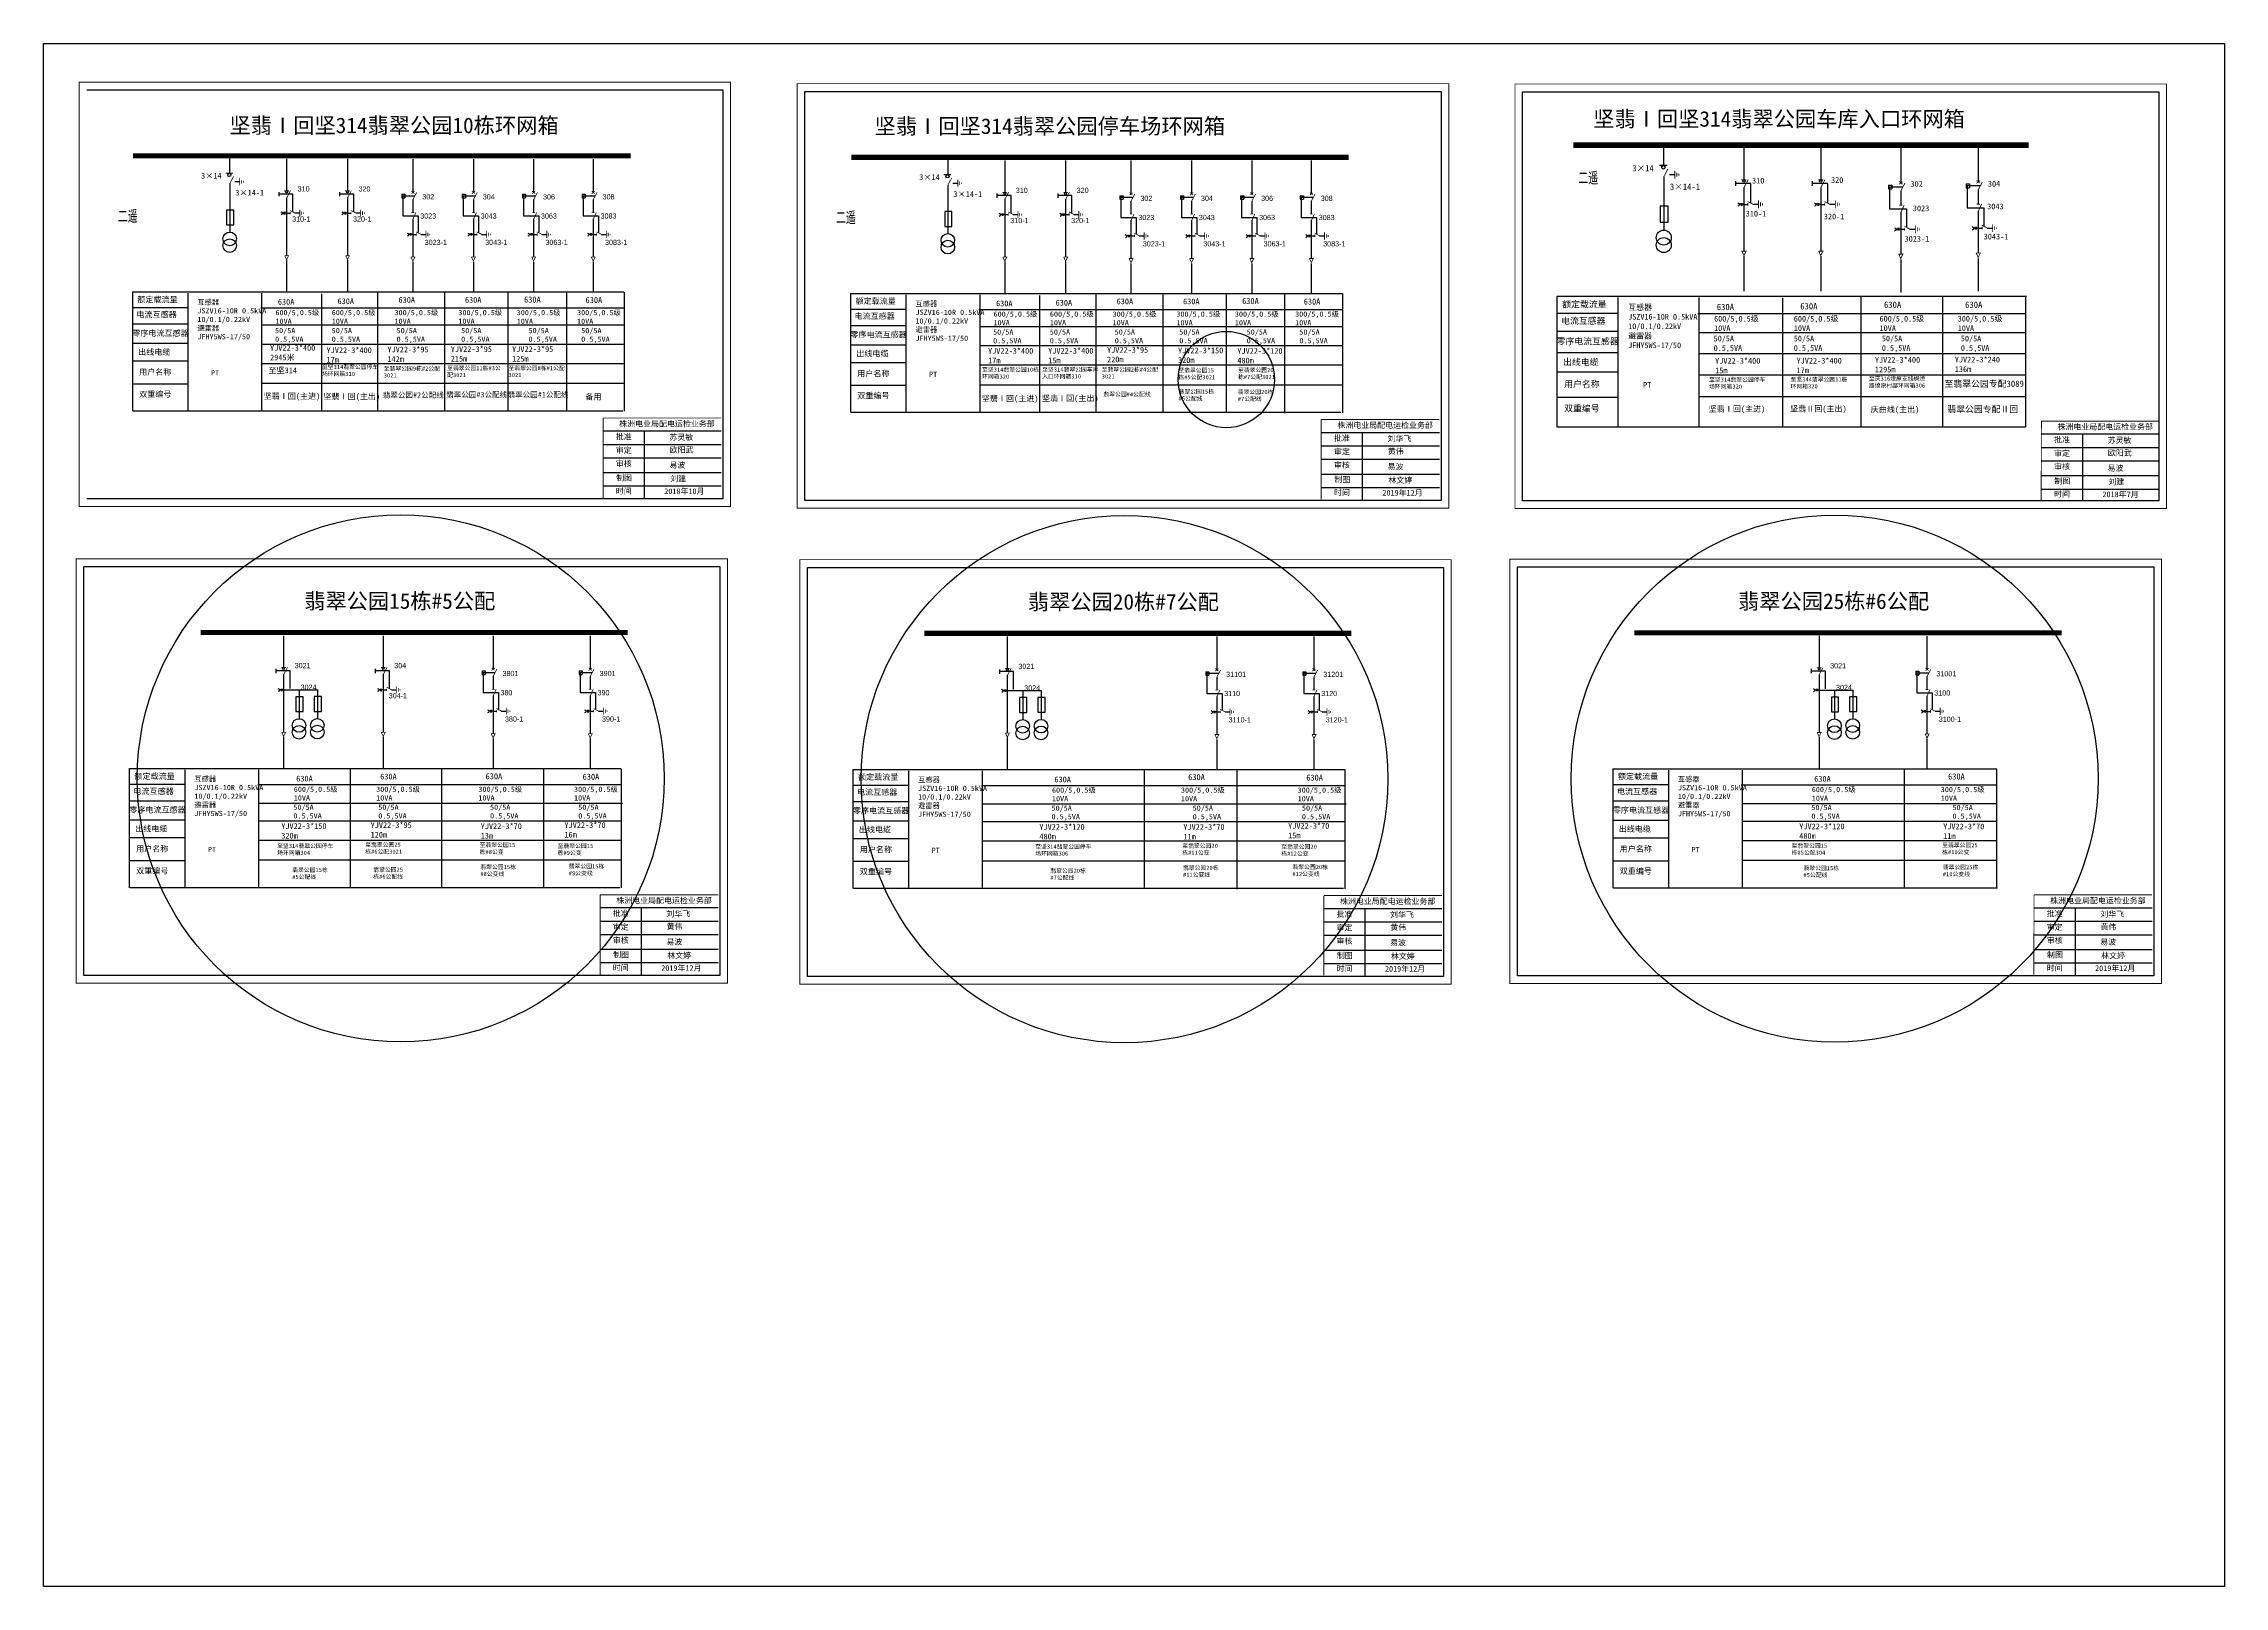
# Model space of a CAD drawing. Extents: x -194 to 226, y -192 to 105.
import ezdxf

# ---------------------------------------------------------------- set-up
doc = ezdxf.new("R2010")
doc.units = 0
doc.header["$LTSCALE"] = 0.774411
doc.linetypes.add('ACAD_ISO02W100', pattern=[15, 12, -3])
doc.linetypes.add('CENTER', pattern=[50.8, 31.75, -6.35, 6.35, -6.35])
doc.layers.get('0').update_dxf_attribs({"linetype": 'CONTINUOUS'})
doc.layers.add('2', color=7, linetype='CONTINUOUS')
doc.layers.add('3', color=7, linetype='CONTINUOUS')
doc.styles.add('hztxt_txtstyle_0.00_0_0', font='simkai.ttf')
doc.styles.add('hztxt_txtstyle_1.80_0_0', font='', dxfattribs={"height": 1.8, "bigfont": 'hztxt.shx'})
doc.styles.add('hztxt_txtstyle_2.70_0_0', font='simkai.ttf', dxfattribs={"height": 2.7})
doc.styles.add('字体', font='', dxfattribs={"height": 2.5})
doc.styles.add('宋体', font='', dxfattribs={"width": 0.65})
doc.styles.get('hztxt_txtstyle_1.80_0_0').set_extended_font_data('hztxt')
doc.styles.get('字体').set_extended_font_data('SimSun')
doc.styles.get('宋体').set_extended_font_data('SimSun')

# ---------------------------------------------------------------- blocks, each defined once
blk = doc.blocks.new('JD')
for points in [[(-2, 0.2), (-2, -0.2), (2, 0.2), (2, -0.2)], [(1, -1.2), (1, -0.8), (-1, -1.2), (-1, -0.8)], [(-0.5, -1.8), (-0.5, -2.2), (0.5, -1.8), (0.5, -2.2)]]:
    blk.add_trace(points)

msp = doc.modelspace()

# ---------------------------------------------------------------- linework, layer by layer
at = {"color": 0}
for p, q in [((-194.22, 105.09), (225.78, 105.09)), ((117.78, 85.32), (117.78, 81.7)), ((133.25, 85.61), (133.25, 78.88)), ((148.03, 85.61), (148.03, 78.88)), ((163.45, 85.3), (163.45, 78.24)), ((178.36, 85.51), (178.36, 78.45)), ((-158.41, 83.48), (-158.41, 80.19)), ((-147.42, 82.88), (-147.42, 76.77)), ((-135.7, 82.88), (-135.7, 76.77)), ((-123.12, 82.85), (-123.12, 76.43)), ((-111.46, 82.85), (-111.46, 76.43)), ((-99.86, 82.85), (-99.86, 76.43)), ((-88.38, 82.85), (-88.38, 76.43)), ((-20.1, 83.2), (-20.1, 79.91)), ((-9.12, 82.59), (-9.12, 76.48)), ((2.6, 82.59), (2.6, 76.48)), ((15.19, 82.56), (15.19, 76.14)), ((26.85, 82.56), (26.85, 76.14)), ((38.45, 82.56), (38.45, 76.14)), ((49.92, 82.56), (49.92, 76.14)), ((118.88, 79.87), (119.91, 79.87)), ((-158.39, 78.16), (-158.39, 68.83)), ((-157.41, 78.53), (-156.47, 78.53)), ((-125.25, 76.08), (-124.65, 76.08)), ((-125.25, 76.08), (-125.25, 75.42)), ((-124.65, 76.08), (-124.65, 75.42)), ((-113.59, 76.08), (-112.99, 76.08)), ((-113.59, 76.08), (-113.59, 75.42)), ((-112.99, 76.08), (-112.99, 75.42)), ((-101.99, 76.08), (-101.39, 76.08)), ((-101.99, 76.08), (-101.99, 75.42)), ((-101.39, 76.08), (-101.39, 75.42)), ((-90.51, 76.08), (-89.92, 76.08)), ((-90.51, 76.08), (-90.51, 75.42)), ((-89.92, 76.08), (-89.92, 75.42)), ((-20.08, 77.87), (-20.08, 68.55)), ((-19.1, 78.24), (-18.16, 78.24)), ((13.06, 75.8), (13.66, 75.8)), ((13.06, 75.8), (13.06, 75.13)), ((13.66, 75.8), (13.66, 75.13)), ((24.72, 75.8), (25.32, 75.8)), ((24.72, 75.8), (24.72, 75.13)), ((25.32, 75.8), (25.32, 75.13)), ((36.32, 75.8), (36.91, 75.8)), ((36.32, 75.8), (36.32, 75.13)), ((36.91, 75.8), (36.91, 75.13)), ((47.79, 75.8), (48.39, 75.8)), ((47.79, 75.8), (47.79, 75.13)), ((48.39, 75.8), (48.39, 75.13)), ((117.8, 79.46), (117.8, 69.21)), ((133.25, 77.39), (133.25, 65.17)), ((148.03, 77.39), (148.03, 65.17)), ((161.1, 77.86), (161.76, 77.86)), ((161.1, 77.86), (161.1, 77.13)), ((161.1, 77.13), (161.76, 77.13)), ((161.76, 77.86), (161.76, 77.13)), ((163.45, 76.74), (163.45, 74.02)), ((176.02, 78.07), (176.68, 78.07)), ((176.02, 78.07), (176.02, 77.34)), ((176.02, 77.34), (176.68, 77.34)), ((176.68, 78.07), (176.68, 77.34)), ((178.36, 76.95), (178.36, 74.23)), ((-147.42, 75.41), (-147.42, 64.3)), ((-147.42, 72.46), (-146.73, 72.46)), ((-145.83, 72.48), (-144.89, 72.48)), ((-135.7, 75.41), (-135.7, 64.3)), ((-135.7, 72.46), (-135.01, 72.46)), ((-134.11, 72.48), (-133.17, 72.48)), ((-125.25, 75.42), (-124.65, 75.42)), ((-123.12, 75.07), (-123.12, 72.59)), ((-113.59, 75.42), (-112.99, 75.42)), ((-111.46, 75.07), (-111.46, 72.59)), ((-101.99, 75.42), (-101.39, 75.42)), ((-99.86, 75.07), (-99.86, 72.59)), ((-90.51, 75.42), (-89.92, 75.42)), ((-88.38, 75.07), (-88.38, 72.59)), ((-9.12, 75.12), (-9.12, 64.02)), ((-9.12, 72.17), (-8.42, 72.17)), ((-7.52, 72.19), (-6.58, 72.19)), ((2.6, 75.12), (2.6, 64.02)), ((2.6, 72.17), (3.29, 72.17)), ((4.2, 72.19), (5.14, 72.19)), ((13.06, 75.13), (13.66, 75.13)), ((15.19, 74.78), (15.19, 72.31)), ((24.72, 75.13), (25.32, 75.13)), ((26.85, 74.78), (26.85, 72.31)), ((36.32, 75.13), (36.91, 75.13)), ((38.45, 74.78), (38.45, 72.31)), ((47.79, 75.13), (48.39, 75.13)), ((49.92, 74.78), (49.92, 72.31)), ((133.25, 74.14), (134.01, 74.14)), ((135, 74.16), (136.04, 74.16)), ((148.03, 74.14), (148.79, 74.14)), ((149.79, 74.16), (150.82, 74.16)), ((163.45, 72.66), (163.45, 64.62)), ((178.36, 72.87), (178.36, 64.83)), ((-123.12, 71.35), (-123.12, 64.05)), ((-123.12, 68.35), (-122.43, 68.35)), ((-121.52, 68.37), (-120.58, 68.37)), ((-111.46, 71.35), (-111.46, 64.05)), ((-111.46, 68.35), (-110.77, 68.35)), ((-109.86, 68.37), (-108.92, 68.37)), ((-99.86, 71.35), (-99.86, 64.05)), ((-99.86, 68.35), (-99.17, 68.35)), ((-98.27, 68.37), (-97.33, 68.37)), ((-88.38, 71.35), (-88.38, 64.05)), ((-88.38, 68.35), (-87.69, 68.35)), ((-86.79, 68.37), (-85.85, 68.37)), ((15.19, 71.07), (15.19, 63.76)), ((15.19, 68.07), (15.88, 68.07)), ((16.78, 68.09), (17.72, 68.09)), ((26.85, 71.07), (26.85, 63.76)), ((26.85, 68.07), (27.54, 68.07)), ((28.44, 68.09), (29.38, 68.09)), ((38.45, 71.07), (38.45, 63.76)), ((38.45, 68.07), (39.14, 68.07)), ((40.04, 68.09), (40.98, 68.09)), ((49.92, 71.07), (49.92, 63.76)), ((49.92, 68.07), (50.61, 68.07)), ((51.52, 68.09), (52.46, 68.09)), ((163.45, 69.36), (164.21, 69.36)), ((165.2, 69.38), (166.24, 69.38)), ((178.36, 69.57), (179.12, 69.57)), ((180.11, 69.59), (181.15, 69.59)), ((-166.39, 51.05), (-177.09, 51.05)), ((-166.35, 54.2), (-177.05, 54.2)), ((-28.08, 50.77), (-38.79, 50.77)), ((-28.04, 53.92), (-38.75, 53.92)), ((109.05, 53.11), (97.27, 53.11)), ((-166.39, 47.34), (-177.09, 47.34)), ((-28.08, 47.05), (-38.79, 47.05)), ((109, 49.65), (97.23, 49.65)), ((-166.43, 43.95), (-177.13, 43.95)), ((-28.12, 43.66), (-38.83, 43.66)), ((109, 45.56), (97.23, 45.56)), ((-166.39, 39.54), (-177.09, 39.54)), ((-28.08, 39.25), (-38.79, 39.25)), ((108.96, 41.83), (97.18, 41.83)), ((109, 36.98), (97.22, 36.98)), ((-148, -8.89), (-148, -15)), ((-128.83, -8.89), (-128.83, -15)), ((-107.66, -8.93), (-107.66, -15.34)), ((-88.96, -8.93), (-88.96, -15.34)), ((-8.62, -9.05), (-8.62, -15.16)), ((31.72, -9.08), (31.72, -15.5)), ((50.41, -9.08), (50.41, -15.5)), ((147.72, -8.94), (147.72, -15.05)), ((168.49, -8.97), (168.49, -15.39)), ((-148, -16.37), (-148, -27.47)), ((-128.83, -16.37), (-128.83, -27.47)), ((-109.79, -15.69), (-109.19, -15.69)), ((-109.79, -15.69), (-109.79, -16.35)), ((-109.79, -16.35), (-109.19, -16.35)), ((-109.19, -15.69), (-109.19, -16.35)), ((-107.66, -16.7), (-107.66, -19.18)), ((-91.09, -15.69), (-90.49, -15.69)), ((-91.09, -15.69), (-91.09, -16.35)), ((-91.09, -16.35), (-90.49, -16.35)), ((-90.49, -15.69), (-90.49, -16.35)), ((-88.96, -16.7), (-88.96, -19.18)), ((-8.62, -16.52), (-8.62, -27.62)), ((29.59, -15.84), (30.18, -15.84)), ((29.59, -15.84), (29.59, -16.51)), ((29.59, -16.51), (30.18, -16.51)), ((30.18, -15.84), (30.18, -16.51)), ((48.28, -15.84), (48.88, -15.84)), ((48.28, -15.84), (48.28, -16.51)), ((48.28, -16.51), (48.88, -16.51)), ((48.88, -15.84), (48.88, -16.51)), ((147.72, -16.41), (147.72, -27.51)), ((166.36, -15.74), (166.96, -15.74)), ((166.36, -15.74), (166.36, -16.4)), ((166.36, -16.4), (166.96, -16.4)), ((166.96, -15.74), (166.96, -16.4)), ((168.49, -16.75), (168.49, -19.22)), ((-128.83, -19.31), (-128.14, -19.31)), ((-127.23, -19.29), (-126.29, -19.29)), ((-107.66, -20.42), (-107.66, -27.72)), ((-88.96, -20.42), (-88.96, -27.72)), ((31.72, -16.86), (31.72, -19.33)), ((31.72, -20.57), (31.72, -27.88)), ((50.41, -16.86), (50.41, -19.33)), ((50.41, -20.57), (50.41, -27.88)), ((168.49, -20.46), (168.49, -27.77)), ((-107.66, -23.42), (-106.97, -23.42)), ((-106.07, -23.4), (-105.12, -23.4)), ((-88.96, -23.42), (-88.27, -23.42)), ((-87.37, -23.4), (-86.43, -23.4)), ((31.72, -23.57), (32.41, -23.57)), ((33.31, -23.55), (34.25, -23.55)), ((50.41, -23.57), (51.11, -23.57)), ((52.01, -23.55), (52.95, -23.55)), ((168.49, -23.46), (169.18, -23.46)), ((170.09, -23.44), (171.03, -23.44)), ((-166.92, -37.57), (-177.63, -37.57)), ((-27.55, -37.72), (-38.25, -37.72)), ((118.79, -37.61), (108.08, -37.61)), ((-166.96, -40.72), (-177.67, -40.72)), ((-27.59, -40.87), (-38.29, -40.87)), ((118.75, -40.76), (108.04, -40.76)), ((-166.96, -44.43), (-177.67, -44.43)), ((-27.59, -44.59), (-38.29, -44.59)), ((118.75, -44.48), (108.04, -44.48)), ((-167.01, -47.82), (-177.71, -47.82)), ((-27.63, -47.98), (-38.33, -47.98)), ((118.71, -47.87), (108, -47.87)), ((-166.97, -52.23), (-177.67, -52.23)), ((-27.59, -52.39), (-38.3, -52.39)), ((118.75, -52.28), (108.04, -52.28))]:
    msp.add_line(p, q, dxfattribs=at)
for p, q in [((-194.22, -191.91), (-194.22, 105.09)), ((225.78, 105.09), (225.78, -191.91)), ((225.78, -191.91), (-194.22, -191.91))]:
    msp.add_line(p, q)
at = {"color": 0, "linetype": 'ACAD_ISO02W100'}
for p, q in [((-122.82, 75.74), (-125.06, 75.74)), ((-125.06, 75.74), (-125.06, 71.93)), ((-111.16, 75.74), (-113.4, 75.74)), ((-113.4, 75.74), (-113.4, 71.93)), ((-99.56, 75.74), (-101.8, 75.74)), ((-101.8, 75.74), (-101.8, 71.93)), ((-88.08, 75.74), (-90.32, 75.74)), ((-90.32, 75.74), (-90.32, 71.93)), ((163.78, 77.48), (161.31, 77.48)), ((161.31, 77.48), (161.31, 73.29)), ((178.69, 77.69), (176.23, 77.69)), ((176.23, 77.69), (176.23, 73.5)), ((-125.06, 71.93), (-122.1, 71.93)), ((-122.1, 71.93), (-122.1, 68.78)), ((-113.4, 71.93), (-110.44, 71.93)), ((-110.44, 71.93), (-110.44, 68.78)), ((-101.8, 71.93), (-98.85, 71.93)), ((-98.85, 71.93), (-98.85, 68.78)), ((-90.32, 71.93), (-87.37, 71.93)), ((-87.37, 71.93), (-87.37, 68.78)), ((15.49, 75.45), (13.25, 75.45)), ((13.25, 75.45), (13.25, 71.64)), ((13.25, 71.64), (16.2, 71.64)), ((16.2, 71.64), (16.2, 68.5)), ((27.15, 75.45), (24.91, 75.45)), ((24.91, 75.45), (24.91, 71.64)), ((24.91, 71.64), (27.86, 71.64)), ((27.86, 71.64), (27.86, 68.5)), ((38.75, 75.45), (36.51, 75.45)), ((36.51, 75.45), (36.51, 71.64)), ((36.51, 71.64), (39.46, 71.64)), ((39.46, 71.64), (39.46, 68.5)), ((50.22, 75.45), (47.98, 75.45)), ((47.98, 75.45), (47.98, 71.64)), ((47.98, 71.64), (50.94, 71.64)), ((50.94, 71.64), (50.94, 68.5)), ((161.31, 73.29), (164.56, 73.29)), ((164.56, 73.29), (164.56, 69.83)), ((176.23, 73.5), (179.48, 73.5)), ((179.48, 73.5), (179.48, 70.04)), ((-107.36, -16.04), (-109.6, -16.04)), ((-109.6, -16.04), (-109.6, -19.85)), ((-88.66, -16.04), (-90.9, -16.04)), ((-90.9, -16.04), (-90.9, -19.85)), ((32.02, -16.19), (29.78, -16.19)), ((29.78, -16.19), (29.78, -20)), ((50.71, -16.19), (48.47, -16.19)), ((48.47, -16.19), (48.47, -20)), ((168.79, -16.08), (166.55, -16.08)), ((166.55, -16.08), (166.55, -19.89)), ((-109.6, -19.85), (-106.64, -19.85)), ((-106.64, -19.85), (-106.64, -22.99)), ((-90.9, -19.85), (-87.95, -19.85)), ((-87.95, -19.85), (-87.95, -22.99)), ((29.78, -20), (32.73, -20)), ((32.73, -20), (32.73, -23.14)), ((48.47, -20), (51.43, -20)), ((51.43, -20), (51.43, -23.14)), ((166.55, -19.89), (169.51, -19.89)), ((169.51, -19.89), (169.51, -23.03))]:
    msp.add_line(p, q, dxfattribs=at)
at = {"color": 0, "linetype": 'CENTER'}
for p, q in [((-147.42, 63.41), (-147.42, 57.27)), ((-135.7, 63.41), (-135.7, 57.27)), ((-123.11, 63.07), (-123.11, 57.3)), ((-111.45, 63.07), (-111.45, 57.3)), ((-99.86, 63.07), (-99.86, 57.3)), ((-88.38, 63.07), (-88.38, 57.3)), ((-9.11, 63.12), (-9.11, 56.98)), ((2.61, 63.12), (2.61, 56.98)), ((133.25, 64.19), (133.25, 57.44)), ((148.04, 64.19), (148.04, 57.44)), ((163.45, 63.54), (163.45, 57.2)), ((178.37, 63.75), (178.37, 57.41)), ((15.19, 62.78), (15.19, 57.02)), ((26.85, 62.78), (26.85, 57.02)), ((38.45, 62.78), (38.45, 57.02)), ((49.93, 62.78), (49.93, 57.02)), ((-148, -28.37), (-148, -34.5)), ((-128.82, -28.37), (-128.82, -34.5)), ((-107.65, -28.71), (-107.65, -34.47)), ((-88.96, -28.71), (-88.96, -34.47)), ((-8.62, -28.52), (-8.62, -34.66)), ((31.72, -28.86), (31.72, -34.62)), ((50.42, -28.86), (50.42, -34.62)), ((147.72, -28.41), (147.72, -34.55)), ((168.5, -28.75), (168.5, -34.51))]:
    msp.add_line(p, q, dxfattribs=at)
at = {"color": 0, "linetype": 'Continuous'}
for p, q in [((-177.12, 57.28), (-82.45, 57.28)), ((-177.07, 34.34), (-177.07, 57.28)), ((-166.45, 57.04), (-166.45, 34.35)), ((-152.24, 57.04), (-152.24, 34.35)), ((-140.72, 56.89), (-140.72, 34.36)), ((-129.89, 57.24), (-129.89, 34.35)), ((-117, 57.24), (-117, 34.35)), ((-104.8, 57.23), (-104.8, 34.33)), ((-93.53, 57.15), (-93.53, 34.25)), ((-82.4, 57.27), (-82.4, 34.33)), ((-38.81, 57), (55.85, 57)), ((-38.77, 34.06), (-38.77, 57)), ((-28.14, 56.75), (-28.14, 34.06)), ((-13.93, 56.75), (-13.93, 34.06)), ((-2.41, 56.6), (-2.41, 34.07)), ((8.41, 56.96), (8.41, 34.06)), ((21.31, 56.96), (21.31, 34.06)), ((33.51, 56.94), (33.51, 34.04)), ((44.78, 56.86), (44.78, 33.97)), ((55.91, 56.98), (55.91, 34.04)), ((97.2, 56.5), (187.64, 56.5)), ((97.25, 31.26), (97.25, 56.5)), ((108.94, 56.23), (108.94, 31.27)), ((124.57, 56.23), (124.57, 31.27)), ((140.67, 56.06), (140.67, 31.28)), ((155.79, 56.45), (155.79, 31.27)), ((171.52, 56.45), (171.52, 31.27)), ((187.47, 56.44), (187.47, 31.25)), ((-152.41, 54.22), (-82.42, 54.22)), ((-152.24, 50.92), (-82.4, 50.92)), ((-14.1, 53.93), (55.89, 53.93)), ((-13.93, 50.64), (55.91, 50.64)), ((124.38, 53.13), (187.47, 53.13)), ((-152.24, 47.24), (-82.51, 47.24)), ((-13.93, 46.96), (55.79, 46.96)), ((124.57, 49.5), (187.47, 49.5)), ((-152.24, 43.51), (-82.32, 43.51)), ((-13.93, 43.23), (55.98, 43.23)), ((124.57, 45.46), (187.47, 45.46)), ((-152.24, 39.72), (-82.42, 39.72)), ((-13.93, 39.43), (55.89, 39.43)), ((124.57, 41.35), (187.47, 41.35)), ((-82.66, 34.34), (-177, 34.34)), ((55.64, 34.06), (-38.69, 34.06)), ((124.57, 37.18), (187.47, 37.18)), ((-86.46, 30.53), (-63.71, 30.53)), ((-78.57, 30.53), (-78.57, 17.6)), ((51.85, 30.25), (74.6, 30.25)), ((59.74, 30.25), (59.74, 17.31)), ((187.47, 31.26), (97.33, 31.26)), ((190.53, 29.95), (213.28, 29.95)), ((198.42, 29.95), (198.42, 17.01)), ((-86.46, 27.94), (-63.71, 27.94)), ((-86.46, 25.35), (-63.71, 25.35)), ((51.85, 27.65), (74.6, 27.65)), ((190.53, 27.35), (213.28, 27.35)), ((-86.46, 22.52), (-63.71, 22.52)), ((51.85, 25.06), (74.6, 25.06)), ((51.85, 22.23), (74.6, 22.23)), ((190.53, 24.76), (213.28, 24.76)), ((190.53, 21.93), (213.28, 21.93)), ((-86.46, 19.93), (-63.71, 19.93)), ((51.85, 19.64), (74.6, 19.64)), ((190.53, 19.34), (213.28, 19.34)), ((-177.69, -34.49), (-83.03, -34.49)), ((-177.65, -57.43), (-177.65, -34.49)), ((-167.02, -34.74), (-167.02, -57.43)), ((-152.99, -37.55), (-83, -37.55)), ((-152.81, -34.74), (-152.81, -57.43)), ((-135.21, -34.53), (-135.21, -57.43)), ((-117.58, -34.53), (-117.58, -57.43)), ((-97.95, -34.62), (-97.95, -57.52)), ((-82.97, -34.5), (-82.97, -57.45)), ((-38.32, -34.64), (56.35, -34.64)), ((-38.28, -57.59), (-38.28, -34.64)), ((-27.65, -34.89), (-27.65, -57.58)), ((-13.61, -37.71), (56.38, -37.71)), ((-13.44, -34.89), (-13.44, -57.58)), ((17.75, -34.69), (17.75, -57.58)), ((35.56, -34.78), (35.56, -57.67)), ((56.4, -34.66), (56.4, -57.6)), ((108.02, -34.53), (181.96, -34.53)), ((108.06, -57.48), (108.06, -34.53)), ((118.69, -34.78), (118.69, -57.47)), ((132.73, -37.6), (181.79, -37.6)), ((132.9, -34.78), (132.9, -57.47)), ((164.09, -34.58), (164.09, -57.47)), ((181.9, -34.67), (181.9, -57.56)), ((-152.74, -41.13), (-82.76, -41.13)), ((-13.37, -41.28), (56.62, -41.28)), ((132.97, -41.17), (181.88, -41.17)), ((-152.81, -44.53), (-83.09, -44.53)), ((-13.44, -44.68), (56.29, -44.68)), ((132.9, -44.57), (181.96, -44.57)), ((-152.81, -48.26), (-82.9, -48.26)), ((-13.44, -48.41), (56.48, -48.41)), ((132.9, -48.3), (181.79, -48.3)), ((-152.81, -52.05), (-83, -52.05)), ((-13.44, -52.21), (56.38, -52.21)), ((132.9, -52.1), (181.88, -52.1)), ((-83.24, -57.43), (-177.58, -57.43)), ((56.13, -57.59), (-38.2, -57.59)), ((182.05, -57.48), (108.14, -57.48)), ((-87.04, -61.24), (-64.29, -61.24)), ((-79.14, -61.24), (-79.14, -74.17)), ((52.34, -61.39), (75.09, -61.39)), ((60.23, -61.39), (60.23, -74.33)), ((189.11, -61.28), (211.86, -61.28)), ((197.01, -61.28), (197.01, -74.22)), ((-87.04, -63.83), (-64.29, -63.83)), ((-87.04, -66.42), (-64.29, -66.42)), ((52.34, -63.99), (75.09, -63.99)), ((52.34, -66.58), (75.09, -66.58)), ((189.11, -63.88), (211.86, -63.88)), ((189.11, -66.47), (211.86, -66.47)), ((-87.04, -69.25), (-64.29, -69.25)), ((52.34, -69.41), (75.09, -69.41)), ((189.11, -69.3), (211.86, -69.3)), ((-87.04, -71.84), (-64.29, -71.84)), ((52.34, -72), (75.09, -72)), ((189.11, -71.89), (211.86, -71.89))]:
    msp.add_line(p, q, dxfattribs=at)
at = {"color": 0, "linetype": 'Continuous', "const_width": 0.182}
for points in [[(-187.4, 97.66), (-61.92, 97.66), (-61.92, 15.96), (-187.4, 15.96)], [(-49.1, 97.38), (76.39, 97.38), (76.39, 15.67), (-49.1, 15.67)], [(89.15, 97.31), (214.63, 97.31), (214.63, 15.6), (89.15, 15.6)], [(-187.98, 5.89), (-62.5, 5.89), (-62.5, -75.81), (-187.98, -75.81)], [(-48.6, 5.74), (76.88, 5.74), (76.88, -75.97), (-48.6, -75.97)], [(88.17, 5.84), (213.65, 5.84), (213.65, -75.86), (88.17, -75.86)]]:
    msp.add_lwpolyline(points, close=True, dxfattribs=at)
at = {"color": 0, "linetype": 'Continuous'}
msp.add_lwpolyline([(-185.93, 96.19), (-63.4, 96.19), (-63.4, 17.44), (-185.93, 17.44)], dxfattribs=at)
for points in [[(-47.62, 95.9), (74.91, 95.9), (74.91, 17.15), (-47.62, 17.15)], [(90.62, 95.83), (213.15, 95.83), (213.15, 17.08), (90.62, 17.08)], [(-186.5, 4.41), (-63.97, 4.41), (-63.97, -74.34), (-186.5, -74.34)], [(-47.13, 4.26), (75.4, 4.26), (75.4, -74.49), (-47.13, -74.49)], [(89.65, 4.37), (212.18, 4.37), (212.18, -74.38), (89.65, -74.38)]]:
    msp.add_lwpolyline(points, close=True, dxfattribs=at)
at = {"color": 0}
for points, const_width in [([(100.4, 85.52), (188.08, 85.52)], 1.1), ([(-177, 83.48), (-81.15, 83.48)], 0.998), ([(-159.16, 80.15), (-157.76, 80.15)], 0.238), ([(-38.69, 83.2), (57.15, 83.2)], 0.998), ([(-20.85, 79.86), (-19.45, 79.86)], 0.238), ([(116.95, 81.65), (118.49, 81.65)], 0.261), ([(117.8, 79.42), (118.62, 80.98)], 0.165), ([(-158.39, 78.12), (-157.64, 79.54)], 0.15), ([(-147.86, 76.75), (-146.98, 76.75)], 0.15), ([(-147.42, 75.37), (-146.67, 76.79)], 0.15), ([(-136.15, 76.75), (-135.26, 76.75)], 0.15), ([(-135.7, 75.37), (-134.96, 76.79)], 0.15), ([(-123.4, 76.21), (-122.79, 76.66)], 0.15), ([(-123.4, 76.71), (-122.81, 76.22)], 0.15), ([(-123.12, 75.03), (-122.37, 76.45)], 0.15), ([(-111.74, 76.21), (-111.13, 76.66)], 0.15), ([(-111.74, 76.71), (-111.15, 76.22)], 0.15), ([(-111.46, 75.03), (-110.71, 76.45)], 0.15), ([(-100.15, 76.21), (-99.54, 76.66)], 0.15), ([(-100.14, 76.71), (-99.55, 76.22)], 0.15), ([(-99.86, 75.03), (-99.11, 76.45)], 0.15), ([(-88.66, 76.71), (-88.08, 76.22)], 0.15), ([(-88.67, 76.21), (-88.06, 76.66)], 0.15), ([(-88.38, 75.03), (-87.63, 76.45)], 0.15), ([(-20.08, 77.83), (-19.34, 79.25)], 0.15), ([(-9.56, 76.46), (-8.67, 76.46)], 0.15), ([(-9.12, 75.08), (-8.37, 76.5)], 0.15), ([(2.16, 76.46), (3.04, 76.46)], 0.15), ([(2.6, 75.08), (3.35, 76.5)], 0.15), ([(14.91, 75.92), (15.51, 76.38)], 0.15), ([(14.91, 76.42), (15.5, 75.93)], 0.15), ([(15.19, 74.74), (15.94, 76.16)], 0.15), ([(26.57, 76.42), (27.16, 75.93)], 0.15), ([(26.56, 75.92), (27.17, 76.38)], 0.15), ([(26.85, 74.74), (27.6, 76.16)], 0.15), ([(38.17, 76.42), (38.75, 75.93)], 0.15), ([(38.16, 75.92), (38.77, 76.38)], 0.15), ([(38.45, 74.74), (39.2, 76.16)], 0.15), ([(49.64, 75.92), (50.25, 76.38)], 0.15), ([(49.64, 76.42), (50.23, 75.93)], 0.15), ([(49.92, 74.74), (50.67, 76.16)], 0.15), ([(132.76, 78.86), (133.73, 78.86)], 0.165), ([(133.25, 77.34), (134.07, 78.91)], 0.165), ([(147.55, 78.86), (148.52, 78.86)], 0.165), ([(148.03, 77.34), (148.86, 78.91)], 0.165), ([(163.13, 78), (163.8, 78.5)], 0.165), ([(163.14, 78.55), (163.79, 78.01)], 0.165), ([(163.45, 76.7), (164.27, 78.26)], 0.165), ([(178.05, 78.75), (178.7, 78.22)], 0.165), ([(178.05, 78.2), (178.72, 78.71)], 0.165), ([(178.36, 76.91), (179.18, 78.47)], 0.165), ([(-146.77, 72.96), (-145.77, 72.46)], 0.15), ([(-146.73, 72.69), (-146.73, 72.23)], 0.15), ([(-135.05, 72.96), (-134.05, 72.46)], 0.15), ([(-135.01, 72.69), (-135.01, 72.23)], 0.15), ([(-123.39, 72.55), (-122.83, 72.55)], 0.15), ([(-123.15, 71.17), (-122.52, 72.58)], 0.15), ([(-111.73, 72.55), (-111.17, 72.55)], 0.15), ([(-111.49, 71.17), (-110.86, 72.58)], 0.15), ([(-100.13, 72.55), (-99.57, 72.55)], 0.15), ([(-99.89, 71.17), (-99.26, 72.58)], 0.15), ([(-88.65, 72.55), (-88.1, 72.55)], 0.15), ([(-88.41, 71.17), (-87.78, 72.58)], 0.15), ([(-8.46, 72.67), (-7.46, 72.17)], 0.15), ([(-8.42, 72.4), (-8.42, 71.94)], 0.15), ([(3.26, 72.67), (4.25, 72.17)], 0.15), ([(3.29, 72.4), (3.29, 71.94)], 0.15), ([(14.92, 72.27), (15.48, 72.27)], 0.15), ([(15.16, 70.89), (15.79, 72.3)], 0.15), ([(26.58, 72.27), (27.13, 72.27)], 0.15), ([(26.82, 70.89), (27.45, 72.3)], 0.15), ([(38.18, 72.27), (38.73, 72.27)], 0.15), ([(38.42, 70.89), (39.05, 72.3)], 0.15), ([(49.65, 72.27), (50.21, 72.27)], 0.15), ([(49.89, 70.89), (50.52, 72.3)], 0.15), ([(133.97, 74.69), (135.06, 74.14)], 0.165), ([(134.01, 74.4), (134.01, 73.89)], 0.165), ([(148.75, 74.69), (149.85, 74.14)], 0.165), ([(148.79, 74.4), (148.79, 73.89)], 0.165), ([(163.15, 73.98), (163.76, 73.98)], 0.165), ([(163.41, 72.46), (164.11, 74.01)], 0.165), ([(178.07, 74.19), (178.68, 74.19)], 0.165), ([(178.33, 72.67), (179.02, 74.22)], 0.165), ([(-122.46, 68.85), (-121.47, 68.35)], 0.15), ([(-122.43, 68.58), (-122.43, 68.12)], 0.15), ([(-110.81, 68.85), (-109.81, 68.35)], 0.15), ([(-110.77, 68.58), (-110.77, 68.12)], 0.15), ([(-99.21, 68.85), (-98.21, 68.35)], 0.15), ([(-99.17, 68.58), (-99.17, 68.12)], 0.15), ([(-87.73, 68.85), (-86.73, 68.35)], 0.15), ([(-87.69, 68.58), (-87.69, 68.12)], 0.15), ([(15.84, 68.57), (16.84, 68.07)], 0.15), ([(15.88, 68.3), (15.88, 67.84)], 0.15), ([(27.5, 68.57), (28.5, 68.07)], 0.15), ([(27.54, 68.3), (27.54, 67.84)], 0.15), ([(39.1, 68.57), (40.1, 68.07)], 0.15), ([(39.14, 68.3), (39.14, 67.84)], 0.15), ([(50.58, 68.57), (51.57, 68.07)], 0.15), ([(50.61, 68.3), (50.61, 67.84)], 0.15), ([(164.17, 69.91), (165.26, 69.36)], 0.165), ([(164.21, 69.61), (164.21, 69.1)], 0.165), ([(179.08, 70.12), (180.18, 69.57)], 0.165), ([(179.12, 69.82), (179.12, 69.31)], 0.165), ([(-147.79, 64.28), (-147.03, 64.28), (-147.42, 63.51), (-147.78, 64.3)], 0.15), ([(-136.07, 64.28), (-135.31, 64.28), (-135.7, 63.51), (-136.06, 64.3)], 0.15), ([(-123.48, 64), (-122.72, 64), (-123.11, 63.23), (-123.48, 64.02)], 0.15), ([(-111.83, 64), (-111.06, 64), (-111.45, 63.23), (-111.82, 64.02)], 0.15), ([(-100.23, 64), (-99.47, 64), (-99.86, 63.23), (-100.22, 64.02)], 0.15), ([(-88.75, 64), (-87.99, 64), (-88.38, 63.23), (-88.74, 64.02)], 0.15), ([(-9.48, 64), (-8.72, 64), (-9.11, 63.22), (-9.48, 64.01)], 0.15), ([(2.23, 64), (3, 64), (2.61, 63.22), (2.24, 64.01)], 0.15), ([(14.82, 63.72), (15.58, 63.72), (15.19, 62.94), (14.83, 63.73)], 0.15), ([(26.48, 63.72), (27.24, 63.72), (26.85, 62.94), (26.49, 63.73)], 0.15), ([(38.08, 63.72), (38.84, 63.72), (38.45, 62.94), (38.09, 63.73)], 0.15), ([(49.55, 63.72), (50.32, 63.72), (49.93, 62.94), (49.56, 63.73)], 0.15), ([(132.84, 65.15), (133.68, 65.15), (133.25, 64.3), (132.85, 65.17)], 0.165), ([(147.63, 65.15), (148.47, 65.15), (148.04, 64.3), (147.64, 65.17)], 0.165), ([(163.04, 64.57), (163.88, 64.57), (163.45, 63.72), (163.05, 64.59)], 0.165), ([(177.96, 64.78), (178.79, 64.78), (178.37, 63.93), (177.97, 64.8)], 0.165), ([(-163.99, -8.29), (-81.73, -8.29)], 0.998), ([(-24.61, -8.44), (57.65, -8.44)], 0.998), ([(112.16, -8.34), (194.42, -8.34)], 0.998), ([(-148.44, -15.02), (-147.56, -15.02)], 0.15), ([(-148, -16.4), (-147.25, -14.98)], 0.15), ([(-129.27, -15.02), (-128.38, -15.02)], 0.15), ([(-128.83, -16.4), (-128.08, -14.98)], 0.15), ([(-107.94, -15.57), (-107.34, -15.11)], 0.15), ([(-107.94, -15.07), (-107.35, -15.55)], 0.15), ([(-107.66, -16.74), (-106.91, -15.32)], 0.15), ([(-89.25, -15.57), (-88.64, -15.11)], 0.15), ([(-89.24, -15.07), (-88.65, -15.55)], 0.15), ([(-88.96, -16.74), (-88.21, -15.32)], 0.15), ([(-9.07, -15.18), (-8.18, -15.18)], 0.15), ([(-8.62, -16.56), (-7.88, -15.14)], 0.15), ([(31.44, -15.22), (32.02, -15.71)], 0.15), ([(31.43, -15.72), (32.04, -15.26)], 0.15), ([(31.72, -16.9), (32.46, -15.48)], 0.15), ([(50.13, -15.72), (50.74, -15.26)], 0.15), ([(50.13, -15.22), (50.72, -15.71)], 0.15), ([(50.41, -16.9), (51.16, -15.48)], 0.15), ([(147.27, -15.07), (148.16, -15.07)], 0.15), ([(147.72, -16.45), (148.46, -15.03)], 0.15), ([(168.21, -15.61), (168.82, -15.15)], 0.15), ([(168.21, -15.11), (168.8, -15.6)], 0.15), ([(168.49, -16.79), (169.24, -15.37)], 0.15), ([(-128.17, -18.82), (-127.18, -19.31)], 0.15), ([(-128.14, -19.08), (-128.14, -19.54)], 0.15), ([(-107.93, -19.22), (-107.37, -19.22)], 0.15), ([(-107.69, -20.6), (-107.06, -19.19)], 0.15), ([(-89.23, -19.22), (-88.67, -19.22)], 0.15), ([(-88.99, -20.6), (-88.36, -19.19)], 0.15), ([(31.45, -19.37), (32, -19.37)], 0.15), ([(31.69, -20.76), (32.32, -19.34)], 0.15), ([(50.15, -19.37), (50.7, -19.37)], 0.15), ([(50.38, -20.76), (51.01, -19.34)], 0.15), ([(168.22, -19.26), (168.78, -19.26)], 0.15), ([(168.46, -20.65), (169.09, -19.23)], 0.15), ([(-107.01, -22.92), (-106.01, -23.42)], 0.15), ([(-106.97, -23.19), (-106.97, -23.65)], 0.15), ([(-88.31, -22.92), (-87.31, -23.42)], 0.15), ([(-88.27, -23.19), (-88.27, -23.65)], 0.15), ([(32.37, -23.07), (33.37, -23.57)], 0.15), ([(32.41, -23.34), (32.41, -23.8)], 0.15), ([(51.07, -23.07), (52.07, -23.57)], 0.15), ([(51.11, -23.34), (51.11, -23.8)], 0.15), ([(169.15, -22.96), (170.14, -23.46)], 0.15), ([(169.18, -23.23), (169.18, -23.69)], 0.15), ([(-148.37, -27.49), (-147.61, -27.49), (-148, -28.26), (-148.36, -27.48)], 0.15), ([(-129.19, -27.49), (-128.43, -27.49), (-128.82, -28.26), (-129.19, -27.48)], 0.15), ([(-108.03, -27.77), (-107.26, -27.77), (-107.65, -28.54), (-108.02, -27.76)], 0.15), ([(-89.33, -27.77), (-88.57, -27.77), (-88.96, -28.54), (-89.32, -27.76)], 0.15), ([(-8.99, -27.64), (-8.23, -27.64), (-8.62, -28.42), (-8.98, -27.63)], 0.15), ([(31.35, -27.92), (32.11, -27.92), (31.72, -28.7), (31.36, -27.91)], 0.15), ([(50.05, -27.92), (50.81, -27.92), (50.42, -28.7), (50.06, -27.91)], 0.15), ([(147.35, -27.53), (148.11, -27.53), (147.72, -28.31), (147.36, -27.52)], 0.15), ([(168.12, -27.81), (168.89, -27.81), (168.5, -28.59), (168.13, -27.8)], 0.15)]:
    msp.add_lwpolyline(points, dxfattribs=dict(at, const_width=const_width))
for points in [[(-148.93, 76.52), (-148.93, 75.69)], [(-137.21, 76.52), (-137.21, 75.69)], [(-10.63, 76.24), (-10.63, 75.4)], [(1.09, 76.24), (1.09, 75.4)], [(131.59, 78.61), (131.59, 77.7)], [(146.37, 78.61), (146.37, 77.7)], [(-158.98, 72.99), (-158.98, 70.19), (-157.6, 70.19), (-157.6, 73.03), (-158.98, 73.03)], [(-147.93, 72.47), (-148.24, 72.47)], [(-147.93, 72.68), (-147.93, 72.22)], [(-147.79, 72.68), (-147.79, 72.22)], [(-147.42, 72.47), (-147.79, 72.47)], [(-136.21, 72.47), (-136.52, 72.47)], [(-136.21, 72.68), (-136.21, 72.22)], [(-136.07, 72.68), (-136.07, 72.22)], [(-135.71, 72.47), (-136.07, 72.47)], [(-20.68, 72.71), (-20.68, 69.91), (-19.29, 69.91), (-19.29, 72.74), (-20.68, 72.74)], [(-9.62, 72.18), (-9.94, 72.18)], [(-9.62, 72.39), (-9.62, 71.93)], [(-9.48, 72.39), (-9.48, 71.93)], [(-9.12, 72.18), (-9.48, 72.18)], [(2.1, 72.18), (1.78, 72.18)], [(2.1, 72.39), (2.1, 71.93)], [(2.24, 72.39), (2.24, 71.93)], [(2.6, 72.18), (2.24, 72.18)], [(117.14, 73.78), (117.14, 70.7), (118.67, 70.7), (118.67, 73.82), (117.14, 73.82)], [(132.69, 74.15), (132.35, 74.15)], [(132.69, 74.38), (132.69, 73.88)], [(132.85, 74.38), (132.85, 73.88)], [(133.25, 74.15), (132.85, 74.15)], [(147.48, 74.15), (147.13, 74.15)], [(147.48, 74.38), (147.48, 73.88)], [(147.63, 74.38), (147.63, 73.88)], [(148.03, 74.15), (147.63, 74.15)], [(-123.62, 68.36), (-123.94, 68.36)], [(-123.62, 68.57), (-123.62, 68.12)], [(-123.48, 68.57), (-123.48, 68.12)], [(-123.12, 68.36), (-123.48, 68.36)], [(-111.96, 68.36), (-112.28, 68.36)], [(-111.96, 68.57), (-111.96, 68.12)], [(-111.82, 68.57), (-111.82, 68.12)], [(-111.46, 68.36), (-111.82, 68.36)], [(-100.36, 68.36), (-100.68, 68.36)], [(-100.36, 68.57), (-100.36, 68.12)], [(-100.22, 68.57), (-100.22, 68.12)], [(-99.86, 68.36), (-100.22, 68.36)], [(-88.89, 68.36), (-89.2, 68.36)], [(-88.89, 68.57), (-88.89, 68.12)], [(-88.75, 68.57), (-88.75, 68.12)], [(-88.39, 68.36), (-88.75, 68.36)], [(14.69, 68.08), (14.37, 68.08)], [(14.69, 68.29), (14.69, 67.83)], [(14.83, 68.29), (14.83, 67.83)], [(15.19, 68.08), (14.83, 68.08)], [(26.34, 68.08), (26.03, 68.08)], [(26.34, 68.29), (26.34, 67.83)], [(26.48, 68.29), (26.48, 67.83)], [(26.85, 68.08), (26.48, 68.08)], [(37.94, 68.08), (37.63, 68.08)], [(37.94, 68.29), (37.94, 67.83)], [(38.08, 68.29), (38.08, 67.83)], [(38.44, 68.08), (38.08, 68.08)], [(49.42, 68.08), (49.1, 68.08)], [(49.42, 68.29), (49.42, 67.83)], [(49.56, 68.29), (49.56, 67.83)], [(49.92, 68.08), (49.56, 68.08)], [(162.89, 69.37), (162.55, 69.37)], [(162.89, 69.6), (162.89, 69.1)], [(163.05, 69.6), (163.05, 69.1)], [(163.45, 69.37), (163.05, 69.37)], [(177.81, 69.58), (177.46, 69.58)], [(177.81, 69.81), (177.81, 69.31)], [(177.96, 69.81), (177.96, 69.31)], [(178.36, 69.58), (177.96, 69.58)], [(-149.51, -15.25), (-149.51, -16.08)], [(-130.34, -15.25), (-130.34, -16.08)], [(-10.13, -15.4), (-10.13, -16.24)], [(146.21, -15.29), (146.21, -16.13)], [(-148.5, -19.31), (-148.82, -19.31)], [(-148.5, -19.1), (-148.5, -19.55)], [(-148.36, -19.1), (-148.36, -19.55)], [(-148, -19.31), (-148.36, -19.31)], [(-145.63, -20.69), (-145.63, -23.49), (-144.25, -23.49), (-144.25, -20.66), (-145.63, -20.66)], [(-142.11, -20.66), (-142.11, -23.46), (-140.73, -23.46), (-140.73, -20.63), (-142.11, -20.63)], [(-129.33, -19.31), (-129.65, -19.31)], [(-129.33, -19.1), (-129.33, -19.55)], [(-129.19, -19.1), (-129.19, -19.55)], [(-128.83, -19.31), (-129.19, -19.31)], [(-9.13, -19.46), (-9.44, -19.46)], [(-9.13, -19.25), (-9.13, -19.71)], [(-8.99, -19.25), (-8.99, -19.71)], [(-8.63, -19.46), (-8.99, -19.46)], [(-6.26, -20.85), (-6.26, -23.65), (-4.87, -23.65), (-4.87, -20.82), (-6.26, -20.82)], [(-2.74, -20.82), (-2.74, -23.61), (-1.35, -23.61), (-1.35, -20.78), (-2.74, -20.78)], [(147.21, -19.35), (146.9, -19.35)], [(147.21, -19.14), (147.21, -19.6)], [(147.35, -19.14), (147.35, -19.6)], [(147.71, -19.35), (147.35, -19.35)], [(150.08, -20.74), (150.08, -23.54), (151.47, -23.54), (151.47, -20.71), (150.08, -20.71)], [(153.6, -20.71), (153.6, -23.51), (154.99, -23.51), (154.99, -20.67), (153.6, -20.67)], [(-108.16, -23.41), (-108.48, -23.41)], [(-108.16, -23.2), (-108.16, -23.66)], [(-108.02, -23.2), (-108.02, -23.66)], [(-107.66, -23.41), (-108.02, -23.41)], [(-89.46, -23.41), (-89.78, -23.41)], [(-89.46, -23.2), (-89.46, -23.66)], [(-89.32, -23.2), (-89.32, -23.66)], [(-88.96, -23.41), (-89.32, -23.41)], [(31.21, -23.57), (30.9, -23.57)], [(31.21, -23.35), (31.21, -23.81)], [(31.35, -23.35), (31.35, -23.81)], [(31.71, -23.57), (31.35, -23.57)], [(49.91, -23.57), (49.6, -23.57)], [(49.91, -23.35), (49.91, -23.81)], [(50.05, -23.35), (50.05, -23.81)], [(50.41, -23.57), (50.05, -23.57)], [(167.99, -23.46), (167.67, -23.46)], [(167.99, -23.25), (167.99, -23.7)], [(168.13, -23.25), (168.13, -23.7)], [(168.49, -23.46), (168.13, -23.46)]]:
    msp.add_lwpolyline(points, dxfattribs=at)
at = {"color": 0, "linetype": 'ACAD_ISO02W100'}
for points in [[(-146.2, 72.69), (-146.2, 76.11), (-148.93, 76.11)], [(-134.48, 72.69), (-134.48, 76.11), (-137.21, 76.11)], [(-7.89, 72.41), (-7.89, 75.82), (-10.63, 75.82)], [(3.83, 72.41), (3.83, 75.82), (1.09, 75.82)], [(134.6, 74.4), (134.6, 78.16), (131.59, 78.16)], [(149.39, 74.4), (149.39, 78.16), (146.37, 78.16)], [(-146.77, -19.08), (-146.77, -15.67), (-149.51, -15.67)], [(-127.6, -19.08), (-127.6, -15.67), (-130.34, -15.67)], [(-7.4, -19.23), (-7.4, -15.82), (-10.13, -15.82)], [(148.94, -19.12), (148.94, -15.71), (146.21, -15.71)]]:
    msp.add_lwpolyline(points, dxfattribs=at)
at = {"color": 0}
for points in [[(-148.51, 72.72, -0.877934), (-148.5, 72.12)], [(-136.79, 72.72, -0.877934), (-136.78, 72.12)], [(-10.2, 72.44, -0.877934), (-10.19, 71.83)], [(1.51, 72.44, -0.877934), (1.53, 71.83)], [(132.05, 74.43, -0.877934), (132.06, 73.77)], [(146.84, 74.43, -0.877934), (146.85, 73.77)], [(-124.2, 68.62, -0.877934), (-124.19, 68.01)], [(-112.55, 68.62, -0.877934), (-112.53, 68.01)], [(-100.95, 68.62, -0.877934), (-100.94, 68.01)], [(-89.47, 68.62, -0.877934), (-89.46, 68.01)], [(14.1, 68.33, -0.877934), (14.11, 67.73)], [(25.76, 68.33, -0.877934), (25.77, 67.73)], [(37.36, 68.33, -0.877934), (37.37, 67.73)], [(48.84, 68.33, -0.877934), (48.85, 67.73)], [(162.25, 69.65, -0.877934), (162.26, 68.98)], [(177.16, 69.86, -0.877934), (177.18, 69.19)], [(-149.09, -19.05, -0.877934), (-149.08, -19.66)], [(-129.91, -19.05, -0.877934), (-129.9, -19.66)], [(-9.71, -19.2, -0.877934), (-9.7, -19.81)], [(146.63, -19.09, -0.877934), (146.64, -19.7)], [(-108.75, -23.15, -0.877934), (-108.73, -23.76)], [(-90.05, -23.15, -0.877934), (-90.04, -23.76)], [(30.63, -23.31, -0.877934), (30.64, -23.92)], [(49.33, -23.31, -0.877934), (49.34, -23.92)], [(167.4, -23.2, -0.877934), (167.42, -23.81)]]:
    msp.add_lwpolyline(points, format="xyb", dxfattribs=at)
at = {"color": 0, "linetype": 'Continuous', "const_width": 0.182}
for points in [[(-86.46, 33.01), (-86.48, 17.64)], [(-86.46, 33.01), (-63.71, 33.01)], [(51.85, 32.73), (51.83, 17.36)], [(51.85, 32.73), (74.6, 32.73)], [(190.53, 32.43), (190.51, 17.06)], [(190.53, 32.43), (213.28, 32.43)], [(-87.04, -58.76), (-87.05, -74.13)], [(-87.04, -58.76), (-64.29, -58.76)], [(189.11, -58.81), (189.1, -74.17)], [(189.11, -58.81), (211.86, -58.81)], [(52.34, -58.92), (52.32, -74.28)], [(52.34, -58.92), (75.09, -58.92)]]:
    msp.add_lwpolyline(points, dxfattribs=at)
at = {"color": 7, "linetype": 'Continuous'}
for points in [[(-148, -19.31), (-141.46, -19.31)], [(-144.94, -24.88), (-144.94, -19.31)], [(-141.42, -24.85), (-141.42, -19.28)], [(-8.63, -19.46), (-2.09, -19.46)], [(-5.57, -25.03), (-5.57, -19.46)], [(-2.04, -25), (-2.04, -19.43)], [(147.71, -19.35), (154.25, -19.35)], [(150.77, -24.92), (150.77, -19.35)], [(154.3, -24.89), (154.3, -19.32)]]:
    msp.add_lwpolyline(points, dxfattribs=at)
at = {"color": 0}
for centre, radius in [((-158.46, 79.81), 0.305), ((-20.15, 79.53), 0.305), ((117.72, 81.28), 0.335), ((-147.42, 76.54), 0.192), ((-135.7, 76.54), 0.192), ((-9.12, 76.25), 0.192), ((2.6, 76.25), 0.192), ((133.25, 78.63), 0.211), ((148.03, 78.63), 0.211), ((-148, -15.23), 0.192), ((-128.83, -15.23), 0.192), ((-8.62, -15.39), 0.192), ((147.72, -15.28), 0.192)]:
    msp.add_circle(centre, radius, dxfattribs=at)
at = {"color": 1, "linetype": 'Continuous'}
for centre, radius in [((33.56, 40.41), 9.28), ((-125.44, -36.36), 50.74), ((13.94, -36.51), 50.74), ((150.72, -36.41), 50.74)]:
    msp.add_circle(centre, radius, dxfattribs=at)
at = {"layer": '2', "color": 0}
for centre, radius in [((-158.38, 67.5), 1.31), ((-158.38, 66.2), 1.31), ((-20.08, 67.22), 1.31), ((-20.08, 65.91), 1.31), ((117.81, 67.74), 1.44), ((117.81, 66.3), 1.44), ((-145.03, -26.18), 1.31), ((-141.51, -26.15), 1.31), ((-5.66, -26.34), 1.31), ((-2.13, -26.31), 1.31), ((150.68, -26.23), 1.31), ((154.21, -26.2), 1.31), ((-145.03, -27.49), 1.31), ((-141.51, -27.46), 1.31), ((-5.66, -27.64), 1.31), ((-2.13, -27.61), 1.31), ((150.68, -27.54), 1.31), ((154.21, -27.5), 1.31)]:
    msp.add_circle(centre, radius, dxfattribs=at)

# ---------------------------------------------------------------- block references
at = {"color": 0, "rotation": 90}
for p, xscale, yscale, zscale in [((119.93, 79.84), 0.3844120780053792, 0.3844120780053792, 0.3844120780054647), ((-156.45, 78.5), 0.3494655254594932, 0.3494655254594932, 0.3494655254595134), ((-18.15, 78.22), 0.3494655254594932, 0.3494655254594932, 0.3494655254595134), ((-144.88, 72.45), 0.3494655254594932, 0.3494655254594932, 0.3494655254595134), ((-133.16, 72.45), 0.3494655254594932, 0.3494655254594932, 0.3494655254595134), ((-6.57, 72.16), 0.3494655254594932, 0.3494655254594932, 0.3494655254595134), ((5.15, 72.16), 0.3494655254594932, 0.3494655254594932, 0.3494655254595134), ((136.05, 74.13), 0.3844120780053792, 0.3844120780053792, 0.3844120780054647), ((150.84, 74.13), 0.3844120780053792, 0.3844120780053792, 0.3844120780054647), ((-120.57, 68.35), 0.3494655254594932, 0.3494655254594932, 0.3494655254595134), ((-108.91, 68.35), 0.3494655254594932, 0.3494655254594932, 0.3494655254595134), ((-97.31, 68.35), 0.3494655254594932, 0.3494655254594932, 0.3494655254595134), ((-85.84, 68.35), 0.3494655254594932, 0.3494655254594932, 0.3494655254595134), ((17.74, 68.06), 0.3494655254594932, 0.3494655254594932, 0.3494655254595134), ((29.4, 68.06), 0.3494655254594932, 0.3494655254594932, 0.3494655254595134), ((40.99, 68.06), 0.3494655254594932, 0.3494655254594932, 0.3494655254595134), ((52.47, 68.06), 0.3494655254594932, 0.3494655254594932, 0.3494655254595134), ((166.25, 69.35), 0.3844120780053792, 0.3844120780053792, 0.3844120780054647), ((181.16, 69.56), 0.3844120780053792, 0.3844120780053792, 0.3844120780054647), ((-126.28, -19.32), 0.3494655254594932, 0.3494655254594932, 0.3494655254595134), ((-105.11, -23.43), 0.3494655254594932, 0.3494655254594932, 0.3494655254595134), ((-86.41, -23.43), 0.3494655254594932, 0.3494655254594932, 0.3494655254595134), ((34.26, -23.58), 0.3494655254594932, 0.3494655254594932, 0.3494655254595134), ((52.96, -23.58), 0.3494655254594932, 0.3494655254594932, 0.3494655254595134), ((171.04, -23.47), 0.3494655254594932, 0.3494655254594932, 0.3494655254595134)]:
    msp.add_blockref('JD', p, dxfattribs=dict(at, xscale=xscale, yscale=yscale, zscale=zscale))

# ---------------------------------------------------------------- texts
at = {"color": 0, "linetype": 'Continuous', "style": 'hztxt_txtstyle_2.70_0_0'}
for s, height, p in [('3×14', 1.109, (-163.9, 79.1)), ('3×14', 1.109, (-25.59, 78.82)), ('3×14', 1.22, (111.74, 80.5)), ('3×14-1', 1.109, (-157.31, 75.85)), ('3×14-1', 1.109, (-19, 75.57)), ('3×14-1', 1.22, (118.99, 76.93)), ('310', 1.109, (134.81, 78.16)), ('320', 1.109, (150.02, 78.28)), ('302', 1.109, (165.32, 77.53)), ('304', 1.109, (180.23, 77.54)), ('310-1', 1.109, (133.59, 71.81)), ('320-1', 1.109, (148.63, 71.25)), ('3023', 1.109, (165.78, 72.83)), ('3043', 1.109, (180.09, 73.19)), ('3023-1', 1.109, (164.18, 66.95)), ('3043-1', 1.109, (179.42, 67.39))]:
    msp.add_text(s, height=height, dxfattribs=at).set_placement(p)
at = {"color": 0, "style": 'hztxt_txtstyle_1.80_0_0'}
for s, p in [('310', (-145.29, 76.62)), ('320', (-133.57, 76.62)), ('302', (-121.3, 75.1)), ('304', (-109.64, 75.1)), ('306', (-98.04, 75.1)), ('308', (-86.57, 75.1)), ('310', (-6.98, 76.34)), ('320', (4.74, 76.34)), ('302', (17.01, 74.81)), ('304', (28.67, 74.81)), ('306', (40.26, 74.81)), ('308', (51.74, 74.81)), ('310-1', (-146.36, 70.82)), ('320-1', (-134.64, 70.82)), ('3023', (-121.69, 71.4)), ('3043', (-110.04, 71.4)), ('3063', (-98.44, 71.4)), ('3083', (-86.96, 71.4)), ('310-1', (-8.05, 70.53)), ('320-1', (3.67, 70.53)), ('3023', (16.61, 71.12)), ('3043', (28.27, 71.12)), ('3063', (39.87, 71.12)), ('3083', (51.35, 71.12)), ('3023-1', (-120.83, 66.33)), ('3043-1', (-109.18, 66.33)), ('3063-1', (-97.58, 66.33)), ('3083-1', (-86.1, 66.33)), ('3023-1', (17.47, 66.05)), ('3043-1', (29.13, 66.05)), ('3063-1', (40.73, 66.05)), ('3083-1', (52.21, 66.05)), ('3021', (-145.87, -15.15)), ('304', (-126.69, -15.15)), ('3801', (-105.84, -16.67)), ('3901', (-87.14, -16.67)), ('3021', (-6.49, -15.3)), ('31101', (33.53, -16.83)), ('31201', (52.23, -16.83)), ('3021', (149.85, -15.19)), ('31001', (170.31, -16.72)), ('3024', (-144.73, -19.31)), ('304-1', (-127.76, -20.95)), ('380', (-106.24, -20.37)), ('390', (-87.54, -20.37)), ('3024', (-5.36, -19.46)), ('3110', (33.14, -20.52)), ('3120', (51.84, -20.52)), ('3024', (150.98, -19.35)), ('3100', (169.91, -20.41)), ('380-1', (-105.38, -25.44)), ('390-1', (-86.68, -25.44)), ('3110-1', (34, -25.59)), ('3120-1', (52.7, -25.59)), ('3100-1', (170.77, -25.48))]:
    msp.add_text(s, height=0.998, dxfattribs=at).set_placement(p)
at = {"color": 0, "linetype": 'Continuous', "attachment_point": 1}
for s, insert, char_height, width, style in [('{\\C256;坚翡Ⅰ回坚314翡翠公园车库入口环网箱}', (104.21, 92.1), 3, 85.7498, '字体'), ('{\\C256;坚翡Ⅰ回坚314翡翠公园10栋环网箱}', (-158.43, 90.85), 3, 90.5642, '字体'), ('{\\C256;坚翡Ⅰ回坚314翡翠公园停车场环网箱}', (-34.18, 90.7), 3, 90.5642, '字体'), ('{\\fSimSun|b0|i0|c134|p2;额定载流量}', (-176.17, 56.37), 1.1094, 17.8852, 'hztxt_txtstyle_2.70_0_0'), ('\\A1;{\\fSimSun|b0|i0|c134|p2;互感器\\PJSZV16-10R 0.5kVA\\P10/0.1/0.22kV\\P避雷器\\PJFHY5WS-17/50}', (-164.61, 55.82), 0.9985, 18.4113, 'hztxt_txtstyle_2.70_0_0'), ('{\\fSimSun|b0|i0|c134|p2;630A}', (-149.1, 55.92), 1.1094, 17.8852, 'hztxt_txtstyle_2.70_0_0'), ('{\\fSimSun|b0|i0|c134|p2;630A}', (-137.61, 56.05), 1.1094, 17.8852, 'hztxt_txtstyle_2.70_0_0'), ('{\\fSimSun|b0|i0|c134|p2;630A}', (-125.87, 56.31), 1.1094, 17.8852, 'hztxt_txtstyle_2.70_0_0'), ('{\\fSimSun|b0|i0|c134|p2;630A}', (-113.07, 56.31), 1.1094, 17.8852, 'hztxt_txtstyle_2.70_0_0'), ('{\\fSimSun|b0|i0|c134|p2;630A}', (-101.69, 56.4), 1.1757, 9.454, 'hztxt_txtstyle_0.00_0_0'), ('{\\fSimSun|b0|i0|c134|p2;630A}', (-89.84, 56.31), 1.1757, 9.454, 'hztxt_txtstyle_0.00_0_0'), ('{\\fSimSun|b0|i0|c134|p2;额定载流量}', (-37.86, 56.09), 1.1094, 17.8852, 'hztxt_txtstyle_2.70_0_0'), ('\\A1;{\\fSimSun|b0|i0|c134|p2;互感器\\PJSZV16-10R 0.5kVA\\P10/0.1/0.22kV\\P避雷器\\PJFHY5WS-17/50}', (-26.31, 55.53), 0.9985, 18.4113, 'hztxt_txtstyle_2.70_0_0'), ('{\\fSimSun|b0|i0|c134|p2;630A}', (-10.79, 55.63), 1.1094, 17.8852, 'hztxt_txtstyle_2.70_0_0'), ('{\\fSimSun|b0|i0|c134|p2;630A}', (0.69, 55.76), 1.1094, 17.8852, 'hztxt_txtstyle_2.70_0_0'), ('{\\fSimSun|b0|i0|c134|p2;630A}', (12.44, 56.02), 1.1094, 17.8852, 'hztxt_txtstyle_2.70_0_0'), ('{\\fSimSun|b0|i0|c134|p2;630A}', (25.23, 56.02), 1.1094, 17.8852, 'hztxt_txtstyle_2.70_0_0'), ('{\\fSimSun|b0|i0|c134|p2;630A}', (36.61, 56.12), 1.1757, 9.454, 'hztxt_txtstyle_0.00_0_0'), ('{\\fSimSun|b0|i0|c134|p2;630A}', (48.47, 56.02), 1.1757, 9.454, 'hztxt_txtstyle_0.00_0_0'), ('{\\fSimSun|b0|i0|c134|p2;额定载流量}', (98.24, 55.5), 1.2204, 19.6738, 'hztxt_txtstyle_2.70_0_0'), ('\\A1;{\\fSimSun|b0|i0|c134|p2;互感器\\PJSZV16-10R 0.5kVA\\P10/0.1/0.22kV\\P避雷器\\PJFHY5WS-17/50}', (110.95, 54.89), 1.0983, 20.2524, 'hztxt_txtstyle_2.70_0_0'), ('{\\fSimSun|b0|i0|c134|p2;630A}', (128.02, 55), 1.2204, 19.6738, 'hztxt_txtstyle_2.70_0_0'), ('{\\fSimSun|b0|i0|c134|p2;630A}', (144.09, 55.14), 1.2204, 19.6738, 'hztxt_txtstyle_2.70_0_0'), ('{\\fSimSun|b0|i0|c134|p2;630A}', (160.22, 55.43), 1.2204, 19.6738, 'hztxt_txtstyle_2.70_0_0'), ('{\\fSimSun|b0|i0|c134|p2;630A}', (175.84, 55.43), 1.2204, 19.6738, 'hztxt_txtstyle_2.70_0_0'), ('{\\fSimSun|b0|i0|c134|p2;电流互感器}', (-176.36, 53.49), 1.1094, 17.8852, 'hztxt_txtstyle_2.70_0_0'), ('{\\fSimSun|b0|i0|c134|p2;50/5A\\P0.5,5VA}', (-149.65, 50.35), 0.9985, 17.8852, 'hztxt_txtstyle_2.70_0_0'), ('\\A1;{\\fSimSun|b0|i0|c134|p2;600/5,0.5级\\P10VA}', (-149.57, 53.81), 0.9985, 18.4113, 'hztxt_txtstyle_2.70_0_0'), ('{\\fSimSun|b0|i0|c134|p2;50/5A\\P0.5,5VA}', (-138.74, 50.35), 0.9985, 17.8852, 'hztxt_txtstyle_2.70_0_0'), ('\\A1;{\\fSimSun|b0|i0|c134|p2;600/5,0.5级\\P10VA}', (-138.73, 53.81), 0.9985, 18.4113, 'hztxt_txtstyle_2.70_0_0'), ('\\A1;{\\fSimSun|b0|i0|c134|p2;300/5,0.5级\\P10VA}', (-126.64, 53.81), 0.9985, 18.4113, 'hztxt_txtstyle_2.70_0_0'), ('{\\fSimSun|b0|i0|c134|p2;50/5A\\P0.5,5VA}', (-126.24, 50.35), 0.9985, 17.8852, 'hztxt_txtstyle_2.70_0_0'), ('\\A1;{\\fSimSun|b0|i0|c134|p2;300/5,0.5级\\P10VA}', (-114.35, 53.81), 0.9985, 18.4113, 'hztxt_txtstyle_2.70_0_0'), ('{\\fSimSun|b0|i0|c134|p2;50/5A\\P0.5,5VA}', (-113.81, 50.35), 0.9985, 17.8852, 'hztxt_txtstyle_2.70_0_0'), ('\\A1;{\\fSimSun|b0|i0|c134|p2;300/5,0.5级\\P10VA}', (-103.1, 53.81), 0.9985, 18.4113, 'hztxt_txtstyle_2.70_0_0'), ('{\\fSimSun|b0|i0|c134|p2;50/5A\\P0.5,5VA}', (-100.83, 50.35), 0.9985, 17.8852, 'hztxt_txtstyle_2.70_0_0'), ('\\A1;{\\fSimSun|b0|i0|c134|p2;300/5,0.5级\\P10VA}', (-91.49, 53.81), 0.9985, 18.4113, 'hztxt_txtstyle_2.70_0_0'), ('{\\fSimSun|b0|i0|c134|p2;50/5A\\P0.5,5VA}', (-90.68, 50.35), 0.9985, 17.8852, 'hztxt_txtstyle_2.70_0_0'), ('{\\fSimSun|b0|i0|c134|p2;电流互感器}', (-38.05, 53.2), 1.1094, 17.8852, 'hztxt_txtstyle_2.70_0_0'), ('\\A1;{\\fSimSun|b0|i0|c134|p2;600/5,0.5级\\P10VA}', (-11.27, 53.52), 0.9985, 18.4113, 'hztxt_txtstyle_2.70_0_0'), ('\\A1;{\\fSimSun|b0|i0|c134|p2;600/5,0.5级\\P10VA}', (-0.42, 53.52), 0.9985, 18.4113, 'hztxt_txtstyle_2.70_0_0'), ('\\A1;{\\fSimSun|b0|i0|c134|p2;300/5,0.5级\\P10VA}', (11.66, 53.52), 0.9985, 18.4113, 'hztxt_txtstyle_2.70_0_0'), ('\\A1;{\\fSimSun|b0|i0|c134|p2;300/5,0.5级\\P10VA}', (23.95, 53.52), 0.9985, 18.4113, 'hztxt_txtstyle_2.70_0_0'), ('\\A1;{\\fSimSun|b0|i0|c134|p2;300/5,0.5级\\P10VA}', (35.21, 53.52), 0.9985, 18.4113, 'hztxt_txtstyle_2.70_0_0'), ('\\A1;{\\fSimSun|b0|i0|c134|p2;300/5,0.5级\\P10VA}', (46.81, 53.52), 0.9985, 18.4113, 'hztxt_txtstyle_2.70_0_0'), ('{\\fSimSun|b0|i0|c134|p2;电流互感器}', (98.03, 52.33), 1.2204, 19.6738, 'hztxt_txtstyle_2.70_0_0'), ('\\A1;{\\fSimSun|b0|i0|c134|p2;600/5,0.5级\\P10VA}', (127.5, 52.68), 1.0983, 20.2524, 'hztxt_txtstyle_2.70_0_0'), ('\\A1;{\\fSimSun|b0|i0|c134|p2;600/5,0.5级\\P10VA}', (142.86, 52.68), 1.0983, 20.2524, 'hztxt_txtstyle_2.70_0_0'), ('\\A1;{\\fSimSun|b0|i0|c134|p2;300/5,0.5级\\P10VA}', (174.43, 52.68), 1.0983, 20.2524, 'hztxt_txtstyle_2.70_0_0'), ('{\\fSimSun|b0|i0|c134|p2;零序电流互感器}', (-177.15, 49.91), 1.1094, 17.8852, 'hztxt_txtstyle_2.70_0_0'), ('{\\fSimSun|b0|i0|c134|p2;出线电缆}', (-176.01, 46.27), 1.1094, 17.8852, 'hztxt_txtstyle_2.70_0_0'), ('{\\fSimSun|b0|i0|c134|p2;YJV22-3*400\\P2945米}', (-150.61, 47.08), 1.1094, 17.8852, 'hztxt_txtstyle_2.70_0_0'), ('{\\fSimSun|b0|i0|c134|p2;YJV22-3*400\\P17m}', (-139.73, 46.62), 1.1094, 17.8852, 'hztxt_txtstyle_2.70_0_0'), ('{\\fSimSun|b0|i0|c134|p2;YJV22-3*95\\P142m}', (-128.01, 46.76), 1.1094, 17.8852, 'hztxt_txtstyle_2.70_0_0'), ('{\\fSimSun|b0|i0|c134|p2;YJV22-3*95\\P215m}', (-115.8, 46.83), 1.1094, 17.8852, 'hztxt_txtstyle_2.70_0_0'), ('{\\fSimSun|b0|i0|c134|p2;YJV22-3*95\\P125m}', (-103.99, 46.83), 1.1094, 17.8852, 'hztxt_txtstyle_2.70_0_0'), ('{\\fSimSun|b0|i0|c134|p2;零序电流互感器}', (-38.84, 49.62), 1.1094, 17.8852, 'hztxt_txtstyle_2.70_0_0'), ('{\\fSimSun|b0|i0|c134|p2;YJV22-3*400\\P17m}', (-12.33, 46.49), 1.1094, 17.8852, 'hztxt_txtstyle_2.70_0_0'), ('{\\fSimSun|b0|i0|c134|p2;50/5A\\P0.5,5VA}', (-11.35, 50.06), 0.9985, 17.8852, 'hztxt_txtstyle_2.70_0_0'), ('{\\fSimSun|b0|i0|c134|p2;YJV22-3*400\\P15m}', (-0.75, 46.51), 1.1094, 17.8852, 'hztxt_txtstyle_2.70_0_0'), ('{\\fSimSun|b0|i0|c134|p2;50/5A\\P0.5,5VA}', (-0.43, 50.06), 0.9985, 17.8852, 'hztxt_txtstyle_2.70_0_0'), ('{\\fSimSun|b0|i0|c134|p2;YJV22-3*95\\P220m}', (10.59, 46.68), 1.1094, 17.8852, 'hztxt_txtstyle_2.70_0_0'), ('{\\fSimSun|b0|i0|c134|p2;50/5A\\P0.5,5VA}', (12.06, 50.06), 0.9985, 17.8852, 'hztxt_txtstyle_2.70_0_0'), ('{\\fSimSun|b0|i0|c134|p2;YJV22-3*150\\P320m}', (24.26, 46.57), 1.1094, 17.8852, 'hztxt_txtstyle_2.70_0_0'), ('{\\fSimSun|b0|i0|c134|p2;50/5A\\P0.5,5VA}', (24.5, 50.06), 0.9985, 17.8852, 'hztxt_txtstyle_2.70_0_0'), ('{\\fSimSun|b0|i0|c134|p2;YJV22-3*120\\P480m}', (35.68, 46.48), 1.1094, 17.8852, 'hztxt_txtstyle_2.70_0_0'), ('{\\fSimSun|b0|i0|c134|p2;50/5A\\P0.5,5VA}', (37.48, 50.06), 0.9985, 17.8852, 'hztxt_txtstyle_2.70_0_0'), ('{\\fSimSun|b0|i0|c134|p2;50/5A\\P0.5,5VA}', (47.63, 50.06), 0.9985, 17.8852, 'hztxt_txtstyle_2.70_0_0'), ('{\\fSimSun|b0|i0|c134|p2;零序电流互感器}', (97.16, 48.39), 1.2204, 19.6738, 'hztxt_txtstyle_2.70_0_0'), ('{\\fSimSun|b0|i0|c134|p2;50/5A\\P0.5,5VA}', (127.41, 48.87), 1.0983, 19.6738, 'hztxt_txtstyle_2.70_0_0'), ('{\\fSimSun|b0|i0|c134|p2;50/5A\\P0.5,5VA}', (142.85, 48.87), 1.0983, 19.6738, 'hztxt_txtstyle_2.70_0_0'), ('{\\fSimSun|b0|i0|c134|p2;50/5A\\P0.5,5VA}', (159.81, 48.87), 1.0983, 19.6738, 'hztxt_txtstyle_2.70_0_0'), ('{\\fSimSun|b0|i0|c134|p2;50/5A\\P0.5,5VA}', (175.03, 48.87), 1.0983, 19.6738, 'hztxt_txtstyle_2.70_0_0'), ('{\\fSimSun|b0|i0|c134|p2;用户名称}', (-175.82, 42.42), 1.1094, 17.8852, 'hztxt_txtstyle_2.70_0_0'), ('{\\fSimSun|b0|i0|c134|p2;PT}', (-162, 42.22), 1.0024, 7.7986, 'hztxt_txtstyle_0.00_0_0'), ('{\\fSimSun|b0|i0|c134|p2;至坚314}', (-150.91, 42.75), 1.1094, 9.6036, 'hztxt_txtstyle_2.70_0_0'), ('{\\fSimSun|b0|i0|c134|p2;至坚314翡翠公园停车场环网箱310}', (-140.61, 43.25), 0.8, 11.2806, 'hztxt_txtstyle_2.70_0_0'), ('{\\fSimSun|b0|i0|c134|p2;至翡翠公园9栋#2公配3021}', (-128.72, 42.95), 0.8, 11.2806, 'hztxt_txtstyle_2.70_0_0'), ('{\\fSimSun|b0|i0|c134|p2;至翡翠公园11栋#3公配3021}', (-116.51, 43.02), 0.8, 11.2806, 'hztxt_txtstyle_2.70_0_0'), ('{\\fSimSun|b0|i0|c134|p2;至翡翠公园8栋#1公配3021}', (-104.7, 43.02), 0.8, 11.2806, 'hztxt_txtstyle_2.70_0_0'), ('{\\fSimSun|b0|i0|c134|p2;出线电缆}', (-37.71, 45.98), 1.1094, 17.8852, 'hztxt_txtstyle_2.70_0_0'), ('{\\fSimSun|b0|i0|c134|p2;用户名称}', (-37.52, 42.14), 1.1094, 17.8852, 'hztxt_txtstyle_2.70_0_0'), ('{\\fSimSun|b0|i0|c134|p2;至坚314翡翠公园10栋环网箱320}', (-13.49, 42.73), 0.8, 11.2806, 'hztxt_txtstyle_2.70_0_0'), ('{\\fSimSun|b0|i0|c134|p2;至坚314翡翠公园车库入口环网箱310}', (-1.91, 42.76), 0.8, 11.2806, 'hztxt_txtstyle_2.70_0_0'), ('{\\fSimSun|b0|i0|c134|p2;至翡翠公园2栋#4公配3021}', (9.55, 42.76), 0.8, 11.2806, 'hztxt_txtstyle_2.70_0_0'), ('{\\fSimSun|b0|i0|c134|p2;至翡翠公园15栋#5公配3021}', (24.32, 42.6), 0.8, 7.1019, 'hztxt_txtstyle_2.70_0_0'), ('{\\fSimSun|b0|i0|c134|p2;至翡翠公园20栋#7公配3021}', (35.81, 42.65), 0.8, 7.1019, 'hztxt_txtstyle_2.70_0_0'), ('{\\fSimSun|b0|i0|c134|p2;出线电缆}', (98.41, 44.39), 1.2204, 19.6738, 'hztxt_txtstyle_2.70_0_0'), ('{\\fSimSun|b0|i0|c134|p2;YJV22-3*400\\P15m}', (127.7, 44.57), 1.1094, 17.8852, 'hztxt_txtstyle_2.70_0_0'), ('{\\fSimSun|b0|i0|c134|p2;YJV22-3*400\\P17m}', (143.38, 44.61), 1.1094, 17.8852, 'hztxt_txtstyle_2.70_0_0'), ('{\\fSimSun|b0|i0|c134|p2;YJV22-3*400\\P1295m}', (158.47, 44.76), 1.1094, 17.8852, 'hztxt_txtstyle_2.70_0_0'), ('{\\fSimSun|b0|i0|c134|p2;YJV22-3*240\\P136m}', (173.85, 44.82), 1.1094, 17.8852, 'hztxt_txtstyle_2.70_0_0'), ('{\\fSimSun|b0|i0|c134|p2;双重编号}', (-175.82, 38.16), 1.1094, 17.8852, 'hztxt_txtstyle_2.70_0_0'), ('{\\fSimSun|b0|i0|c134|p2;坚翡Ⅰ回(主进)}', (-151.85, 37.77), 1.1094, 12.4276, 'hztxt_txtstyle_2.70_0_0'), ('{\\fSimSun|b0|i0|c134|p2;坚翡Ⅰ回(主出)}', (-140.32, 37.72), 1.1094, 12.4276, 'hztxt_txtstyle_2.70_0_0'), ('{\\fSimSun|b0|i0|c134|p2;翡翠公园#2公配线}', (-128.9, 37.95), 1.04, 14.6648, 'hztxt_txtstyle_2.70_0_0'), ('{\\fSimSun|b0|i0|c134|p2;翡翠公园#3公配线}', (-116.69, 38.02), 1.04, 14.6648, 'hztxt_txtstyle_2.70_0_0'), ('{\\fSimSun|b0|i0|c134|p2;翡翠公园#1公配线}', (-104.88, 38.02), 1.04, 14.6648, 'hztxt_txtstyle_2.70_0_0'), ('{\\fSimSun|b0|i0|c134|p2;备用}', (-89.88, 37.65), 1.1094, 12.4276, 'hztxt_txtstyle_2.70_0_0'), ('{\\fSimSun|b0|i0|c134|p2;双重编号}', (-37.52, 37.88), 1.1094, 17.8852, 'hztxt_txtstyle_2.70_0_0'), ('{\\fSimSun|b0|i0|c134|p2;PT}', (-23.69, 41.94), 1.0024, 7.7986, 'hztxt_txtstyle_0.00_0_0'), ('{\\fSimSun|b0|i0|c134|p2;翡翠公园#4公配线}', (9.88, 37.98), 0.8, 11.2806, 'hztxt_txtstyle_2.70_0_0'), ('{\\fSimSun|b0|i0|c134|p2;翡翠公园15栋#5公配线}', (24.36, 38.51), 0.8, 7.1019, 'hztxt_txtstyle_2.70_0_0'), ('{\\fSimSun|b0|i0|c134|p2;翡翠公园20栋#7公配线}', (35.77, 38.43), 0.8, 7.1019, 'hztxt_txtstyle_2.70_0_0'), ('{\\fSimSun|b0|i0|c134|p2;用户名称}', (98.62, 40.16), 1.2204, 19.6738, 'hztxt_txtstyle_2.70_0_0'), ('{\\fSimSun|b0|i0|c134|p2;PT}', (113.83, 39.94), 1.1026, 8.5785, 'hztxt_txtstyle_0.00_0_0'), ('{\\fSimSun|b0|i0|c134|p2;至坚314翡翠公园停车场环网箱320}', (126.53, 40.81), 0.8, 11.2806, 'hztxt_txtstyle_2.70_0_0'), ('{\\fSimSun|b0|i0|c134|p2;至坚344翡翠公园11栋环网箱320}', (142.22, 40.85), 0.8, 11.2806, 'hztxt_txtstyle_2.70_0_0'), ('{\\fSimSun|b0|i0|c134|p2;至庆316燎原支线枫燎路燎原村部环网箱306}', (157.31, 41.01), 0.8, 11.2806, 'hztxt_txtstyle_2.70_0_0'), ('{\\fSimSun|b0|i0|c134|p2;至翡翠公园专配3089}', (171.87, 40.22), 1.2204, 19.6738, 'hztxt_txtstyle_2.70_0_0'), ('{\\fSimSun|b0|i0|c134|p2;坚翡Ⅰ回(主进)}', (-13.54, 37.33), 1.1094, 12.4276, 'hztxt_txtstyle_2.70_0_0'), ('{\\fSimSun|b0|i0|c134|p2;坚翡Ⅰ回(主出)}', (-1.96, 37.36), 1.1094, 12.4276, 'hztxt_txtstyle_2.70_0_0'), ('{\\fSimSun|b0|i0|c134|p2;双重编号}', (98.62, 35.47), 1.2204, 19.6738, 'hztxt_txtstyle_2.70_0_0'), ('{\\fSimSun|b0|i0|c134|p2;坚翡Ⅰ回(主进)}', (126.45, 35.32), 1.1094, 12.4276, 'hztxt_txtstyle_2.70_0_0'), ('{\\fSimSun|b0|i0|c134|p2;坚翡Ⅱ回(主出)}', (142.13, 35.36), 1.1094, 12.4276, 'hztxt_txtstyle_2.70_0_0'), ('{\\fSimSun|b0|i0|c134|p2;庆曲线(主出)}', (157.67, 35.22), 1.1094, 12.4276, 'hztxt_txtstyle_2.70_0_0'), ('{\\fSimSun|b0|i0|c134|p2;翡翠公园专配Ⅱ回}', (172.4, 35.33), 1.2204, 19.6738, 'hztxt_txtstyle_2.70_0_0'), ('{\\fKaiTi_GB2312|b0|i0|c134|p49;批准}', (-84.02, 29.97), 1.0944, 8.5588, '字体'), ('株洲电业局配电运检业务部', (-83.36, 32.46), 1.0944, 29.9201, '字体'), ('苏灵敏', (-73.71, 29.87), 1.094, 8.5588, '字体'), ('{\\fKaiTi_GB2312|b0|i0|c134|p49;批准}', (54.29, 29.68), 1.0944, 8.5588, '字体'), ('株洲电业局配电运检业务部', (54.95, 32.18), 1.0944, 29.9201, '字体'), ('刘华飞', (64.6, 29.59), 1.094, 8.5588, '字体'), ('{\\fKaiTi_GB2312|b0|i0|c134|p49;批准}', (192.97, 29.38), 1.0944, 8.5588, '字体'), ('株洲电业局配电运检业务部', (193.63, 31.88), 1.0944, 29.9201, '字体'), ('苏灵敏', (203.28, 29.29), 1.094, 8.5588, '字体'), ('\\f\uffbfﾬￌﾣﾤ_GB2312|b0|i0|c134|p49;审定', (-84.02, 27.37), 1.0944, 8.5588, '字体'), ('欧阳武', (-73.65, 27.44), 1.094, 8.5588, '字体'), ('\\f\uffbfﾬￌﾣﾤ_GB2312|b0|i0|c134|p49;审定', (54.29, 27.08), 1.0944, 8.5588, '字体'), ('黄伟', (64.66, 27.15), 1.094, 8.5588, '字体'), ('\\f\uffbfﾬￌﾣﾤ_GB2312|b0|i0|c134|p49;审定', (192.97, 26.78), 1.0944, 8.5588, '字体'), ('欧阳武', (203.34, 26.85), 1.094, 8.5588, '字体'), ('\\f\uffbfﾬￌﾣﾤ_GB2312|b0|i0|c134|p49;制图', (-83.96, 22.01), 1.0944, 8.5588, '字体'), ('\\f\uffbfﾬￌﾣﾤ_GB2312|b0|i0|c134|p49;审核', (-84.02, 24.79), 1.0944, 8.5588, '字体'), ('易波', (-73.71, 24.5), 1.094, 8.5588, '字体'), ('刘建', (-73.54, 21.87), 1.094, 8.5588, '字体'), ('\\f\uffbfﾬￌﾣﾤ_GB2312|b0|i0|c134|p49;审核', (54.29, 24.51), 1.0944, 8.5588, '字体'), ('\\f\uffbfﾬￌﾣﾤ_GB2312|b0|i0|c134|p49;制图', (54.35, 21.73), 1.0944, 8.5588, '字体'), ('易波', (64.6, 24.21), 1.094, 8.5588, '字体'), ('林文婷', (64.76, 21.58), 1.094, 8.5588, '字体'), ('\\f\uffbfﾬￌﾣﾤ_GB2312|b0|i0|c134|p49;审核', (192.97, 24.21), 1.0944, 8.5588, '字体'), ('\\f\uffbfﾬￌﾣﾤ_GB2312|b0|i0|c134|p49;制图', (193.03, 21.43), 1.0944, 8.5588, '字体'), ('易波', (203.28, 23.91), 1.094, 8.5588, '字体'), ('刘建', (203.44, 21.28), 1.094, 8.5588, '字体'), ('\\f\uffbfﾬￌﾣﾤ_GB2312|b0|i0|c134|p49;时间', (-84.02, 19.5), 1.0944, 8.5588, '字体'), ('2018年10月', (-74.69, 19.46), 1.094, 16.0081, '字体'), ('\\f\uffbfﾬￌﾣﾤ_GB2312|b0|i0|c134|p49;时间', (54.29, 19.22), 1.0944, 8.5588, '字体'), ('2019年12月', (63.62, 19.17), 1.094, 16.0081, '字体'), ('\\f\uffbfﾬￌﾣﾤ_GB2312|b0|i0|c134|p49;时间', (192.97, 18.92), 1.0944, 8.5588, '字体'), ('2018年7月', (202.3, 18.87), 1.094, 16.0081, '字体'), ('{\\C256;翡翠公园15栋#5公配}', (-144.04, -0.72), 3, 90.5642, '字体'), ('{\\C256;翡翠公园20栋#7公配}', (-4.67, -0.87), 3, 90.5642, '字体'), ('{\\C256;翡翠公园25栋#6公配}', (132.11, -0.76), 3, 90.5642, '字体'), ('{\\fSimSun|b0|i0|c134|p2;额定载流量}', (-176.74, -35.4), 1.1094, 17.8852, 'hztxt_txtstyle_2.70_0_0'), ('\\A1;{\\fSimSun|b0|i0|c134|p2;互感器\\PJSZV16-10R 0.5kVA\\P10/0.1/0.22kV\\P避雷器\\PJFHY5WS-17/50}', (-165.19, -35.96), 0.9985, 18.4113, 'hztxt_txtstyle_2.70_0_0'), ('{\\fSimSun|b0|i0|c134|p2;630A}', (-145.57, -35.85), 1.1094, 17.8852, 'hztxt_txtstyle_2.70_0_0'), ('{\\fSimSun|b0|i0|c134|p2;630A}', (-129.39, -35.46), 1.1094, 17.8852, 'hztxt_txtstyle_2.70_0_0'), ('{\\fSimSun|b0|i0|c134|p2;630A}', (-109.1, -35.37), 1.1757, 9.454, 'hztxt_txtstyle_0.00_0_0'), ('{\\fSimSun|b0|i0|c134|p2;630A}', (-90.41, -35.46), 1.1757, 9.454, 'hztxt_txtstyle_0.00_0_0'), ('{\\fSimSun|b0|i0|c134|p2;额定载流量}', (-37.37, -35.55), 1.1094, 17.8852, 'hztxt_txtstyle_2.70_0_0'), ('\\A1;{\\fSimSun|b0|i0|c134|p2;互感器\\PJSZV16-10R 0.5kVA\\P10/0.1/0.22kV\\P避雷器\\PJFHY5WS-17/50}', (-25.81, -36.11), 0.9985, 18.4113, 'hztxt_txtstyle_2.70_0_0'), ('{\\fSimSun|b0|i0|c134|p2;630A}', (0.45, -36.01), 1.1094, 17.8852, 'hztxt_txtstyle_2.70_0_0'), ('{\\fSimSun|b0|i0|c134|p2;630A}', (26.22, -35.52), 1.1757, 9.454, 'hztxt_txtstyle_0.00_0_0'), ('{\\fSimSun|b0|i0|c134|p2;630A}', (48.96, -35.62), 1.1757, 9.454, 'hztxt_txtstyle_0.00_0_0'), ('{\\fSimSun|b0|i0|c134|p2;额定载流量}', (108.97, -35.44), 1.1094, 17.8852, 'hztxt_txtstyle_2.70_0_0'), ('\\A1;{\\fSimSun|b0|i0|c134|p2;互感器\\PJSZV16-10R 0.5kVA\\P10/0.1/0.22kV\\P避雷器\\PJFHY5WS-17/50}', (120.52, -36), 0.9985, 18.4113, 'hztxt_txtstyle_2.70_0_0'), ('{\\fSimSun|b0|i0|c134|p2;630A}', (146.79, -35.9), 1.1094, 17.8852, 'hztxt_txtstyle_2.70_0_0'), ('{\\fSimSun|b0|i0|c134|p2;630A}', (172.56, -35.41), 1.1757, 9.454, 'hztxt_txtstyle_0.00_0_0'), ('{\\fSimSun|b0|i0|c134|p2;零序电流互感器}', (-177.72, -41.86), 1.1094, 17.8852, 'hztxt_txtstyle_2.70_0_0'), ('{\\fSimSun|b0|i0|c134|p2;电流互感器}', (-176.94, -38.28), 1.1094, 17.8852, 'hztxt_txtstyle_2.70_0_0'), ('{\\fSimSun|b0|i0|c134|p2;50/5A\\P0.5,5VA}', (-146.12, -41.42), 0.9985, 17.8852, 'hztxt_txtstyle_2.70_0_0'), ('\\A1;{\\fSimSun|b0|i0|c134|p2;600/5,0.5级\\P10VA}', (-146.04, -37.96), 0.9985, 18.4113, 'hztxt_txtstyle_2.70_0_0'), ('\\A1;{\\fSimSun|b0|i0|c134|p2;300/5,0.5级\\P10VA}', (-130.17, -37.96), 0.9985, 18.4113, 'hztxt_txtstyle_2.70_0_0'), ('{\\fSimSun|b0|i0|c134|p2;50/5A\\P0.5,5VA}', (-129.77, -41.42), 0.9985, 17.8852, 'hztxt_txtstyle_2.70_0_0'), ('\\A1;{\\fSimSun|b0|i0|c134|p2;300/5,0.5级\\P10VA}', (-110.5, -37.96), 0.9985, 18.4113, 'hztxt_txtstyle_2.70_0_0'), ('{\\fSimSun|b0|i0|c134|p2;50/5A\\P0.5,5VA}', (-108.24, -41.42), 0.9985, 17.8852, 'hztxt_txtstyle_2.70_0_0'), ('\\A1;{\\fSimSun|b0|i0|c134|p2;300/5,0.5级\\P10VA}', (-92.07, -37.96), 0.9985, 18.4113, 'hztxt_txtstyle_2.70_0_0'), ('{\\fSimSun|b0|i0|c134|p2;50/5A\\P0.5,5VA}', (-91.25, -41.42), 0.9985, 17.8852, 'hztxt_txtstyle_2.70_0_0'), ('{\\fSimSun|b0|i0|c134|p2;零序电流互感器}', (-38.35, -42.02), 1.1094, 17.8852, 'hztxt_txtstyle_2.70_0_0'), ('{\\fSimSun|b0|i0|c134|p2;电流互感器}', (-37.56, -38.44), 1.1094, 17.8852, 'hztxt_txtstyle_2.70_0_0'), ('{\\fSimSun|b0|i0|c134|p2;50/5A\\P0.5,5VA}', (-0.1, -41.58), 0.9985, 17.8852, 'hztxt_txtstyle_2.70_0_0'), ('\\A1;{\\fSimSun|b0|i0|c134|p2;600/5,0.5级\\P10VA}', (-0.02, -38.12), 0.9985, 18.4113, 'hztxt_txtstyle_2.70_0_0'), ('\\A1;{\\fSimSun|b0|i0|c134|p2;300/5,0.5级\\P10VA}', (24.82, -38.12), 0.9985, 18.4113, 'hztxt_txtstyle_2.70_0_0'), ('{\\fSimSun|b0|i0|c134|p2;50/5A\\P0.5,5VA}', (27.08, -41.58), 0.9985, 17.8852, 'hztxt_txtstyle_2.70_0_0'), ('\\A1;{\\fSimSun|b0|i0|c134|p2;300/5,0.5级\\P10VA}', (47.3, -38.12), 0.9985, 18.4113, 'hztxt_txtstyle_2.70_0_0'), ('{\\fSimSun|b0|i0|c134|p2;50/5A\\P0.5,5VA}', (48.12, -41.58), 0.9985, 17.8852, 'hztxt_txtstyle_2.70_0_0'), ('{\\fSimSun|b0|i0|c134|p2;零序电流互感器}', (107.99, -41.91), 1.1094, 17.8852, 'hztxt_txtstyle_2.70_0_0'), ('{\\fSimSun|b0|i0|c134|p2;电流互感器}', (108.78, -38.33), 1.1094, 17.8852, 'hztxt_txtstyle_2.70_0_0'), ('{\\fSimSun|b0|i0|c134|p2;50/5A\\P0.5,5VA}', (146.23, -41.47), 0.9985, 17.8852, 'hztxt_txtstyle_2.70_0_0'), ('\\A1;{\\fSimSun|b0|i0|c134|p2;600/5,0.5级\\P10VA}', (146.32, -38.01), 0.9985, 18.4113, 'hztxt_txtstyle_2.70_0_0'), ('\\A1;{\\fSimSun|b0|i0|c134|p2;300/5,0.5级\\P10VA}', (171.16, -38.01), 0.9985, 18.4113, 'hztxt_txtstyle_2.70_0_0'), ('{\\fSimSun|b0|i0|c134|p2;50/5A\\P0.5,5VA}', (173.42, -41.47), 0.9985, 17.8852, 'hztxt_txtstyle_2.70_0_0'), ('{\\fSimSun|b0|i0|c134|p2;出线电缆}', (-176.59, -45.5), 1.1094, 17.8852, 'hztxt_txtstyle_2.70_0_0'), ('{\\fSimSun|b0|i0|c134|p2;YJV22-3*150\\P320m}', (-148.45, -44.99), 1.1094, 17.8852, 'hztxt_txtstyle_2.70_0_0'), ('{\\fSimSun|b0|i0|c134|p2;YJV22-3*95\\P120m}', (-131.24, -44.81), 1.1094, 17.8852, 'hztxt_txtstyle_2.70_0_0'), ('{\\fSimSun|b0|i0|c134|p2;YJV22-3*70\\P13m}', (-110.04, -45.01), 1.1094, 17.8852, 'hztxt_txtstyle_2.70_0_0'), ('{\\fSimSun|b0|i0|c134|p2;YJV22-3*70\\P16m}', (-93.91, -44.8), 1.1094, 17.8852, 'hztxt_txtstyle_2.70_0_0'), ('{\\fSimSun|b0|i0|c134|p2;出线电缆}', (-37.22, -45.66), 1.1094, 17.8852, 'hztxt_txtstyle_2.70_0_0'), ('{\\fSimSun|b0|i0|c134|p2;YJV22-3*120\\P480m}', (-2.44, -45.15), 1.1094, 17.8852, 'hztxt_txtstyle_2.70_0_0'), ('{\\fSimSun|b0|i0|c134|p2;YJV22-3*70\\P11m}', (25.29, -45.16), 1.1094, 17.8852, 'hztxt_txtstyle_2.70_0_0'), ('{\\fSimSun|b0|i0|c134|p2;YJV22-3*70\\P15m}', (45.47, -44.95), 1.1094, 17.8852, 'hztxt_txtstyle_2.70_0_0'), ('{\\fSimSun|b0|i0|c134|p2;出线电缆}', (109.12, -45.55), 1.1094, 17.8852, 'hztxt_txtstyle_2.70_0_0'), ('{\\fSimSun|b0|i0|c134|p2;YJV22-3*120\\P480m}', (143.9, -45.04), 1.1094, 17.8852, 'hztxt_txtstyle_2.70_0_0'), ('{\\fSimSun|b0|i0|c134|p2;YJV22-3*70\\P11m}', (171.62, -45.05), 1.1094, 17.8852, 'hztxt_txtstyle_2.70_0_0'), ('{\\fSimSun|b0|i0|c134|p2;用户名称}', (-176.4, -49.35), 1.1094, 17.8852, 'hztxt_txtstyle_2.70_0_0'), ('{\\fSimSun|b0|i0|c134|p2;PT}', (-162.58, -49.55), 1.0024, 7.7986, 'hztxt_txtstyle_0.00_0_0'), ('{\\fSimSun|b0|i0|c134|p2;至坚314翡翠公园停车场环网箱304}', (-149.25, -48.95), 0.8, 11.2806, 'hztxt_txtstyle_2.70_0_0'), ('{\\fSimSun|b0|i0|c134|p2;至翡翠公园25栋#6公配3021}', (-132.29, -48.73), 0.8, 7.8071, 'hztxt_txtstyle_2.70_0_0'), ('{\\fSimSun|b0|i0|c134|p2;至翡翠公园15栋#8公变}', (-110.24, -48.78), 0.8, 7.1019, 'hztxt_txtstyle_2.70_0_0'), ('{\\fSimSun|b0|i0|c134|p2;至翡翠公园15栋#9公变}', (-95.22, -48.96), 0.8, 7.1019, 'hztxt_txtstyle_2.70_0_0'), ('{\\fSimSun|b0|i0|c134|p2;用户名称}', (-37.03, -49.5), 1.1094, 17.8852, 'hztxt_txtstyle_2.70_0_0'), ('{\\fSimSun|b0|i0|c134|p2;PT}', (-23.2, -49.7), 1.0024, 7.7986, 'hztxt_txtstyle_0.00_0_0'), ('{\\fSimSun|b0|i0|c134|p2;至坚314翡翠公园停车场环网箱306}', (-3.24, -49.1), 0.8, 11.2806, 'hztxt_txtstyle_2.70_0_0'), ('{\\fSimSun|b0|i0|c134|p2;至翡翠公园20栋#11公变}', (25.08, -48.93), 0.8, 7.1019, 'hztxt_txtstyle_2.70_0_0'), ('{\\fSimSun|b0|i0|c134|p2;至翡翠公园20栋#12公变}', (44.15, -49.11), 0.8, 7.1019, 'hztxt_txtstyle_2.70_0_0'), ('{\\fSimSun|b0|i0|c134|p2;用户名称}', (109.31, -49.39), 1.1094, 17.8852, 'hztxt_txtstyle_2.70_0_0'), ('{\\fSimSun|b0|i0|c134|p2;PT}', (123.14, -49.59), 1.0024, 7.7986, 'hztxt_txtstyle_0.00_0_0'), ('{\\fSimSun|b0|i0|c134|p2;至翡翠公园15栋#5公配304}', (142.43, -48.92), 0.8, 7.1019, 'hztxt_txtstyle_2.70_0_0'), ('{\\fSimSun|b0|i0|c134|p2;至翡翠公园25栋#10公变}', (171.42, -48.82), 0.8, 7.1019, 'hztxt_txtstyle_2.70_0_0'), ('{\\fSimSun|b0|i0|c134|p2;双重编号}', (-176.4, -53.61), 1.1094, 17.8852, 'hztxt_txtstyle_2.70_0_0'), ('{\\fSimSun|b0|i0|c134|p2;翡翠公园15栋#5公配线}', (-146.35, -53.59), 0.8, 7.1019, 'hztxt_txtstyle_2.70_0_0'), ('{\\fSimSun|b0|i0|c134|p2;翡翠公园25栋#6公配线}', (-130.74, -53.54), 0.8, 6.5225, 'hztxt_txtstyle_2.70_0_0'), ('{\\fSimSun|b0|i0|c134|p2;翡翠公园15栋#8公变线}', (-110.11, -53.02), 0.8, 7.1019, 'hztxt_txtstyle_2.70_0_0'), ('{\\fSimSun|b0|i0|c134|p2;翡翠公园15栋#9公变线}', (-93.09, -52.88), 0.8, 7.1019, 'hztxt_txtstyle_2.70_0_0'), ('{\\fSimSun|b0|i0|c134|p2;双重编号}', (-37.03, -53.76), 1.1094, 17.8852, 'hztxt_txtstyle_2.70_0_0'), ('{\\fSimSun|b0|i0|c134|p2;翡翠公园20栋#7公配线}', (-0.34, -53.74), 0.8, 7.1019, 'hztxt_txtstyle_2.70_0_0'), ('{\\fSimSun|b0|i0|c134|p2;翡翠公园20栋#11公变线}', (25.21, -53.17), 0.8, 7.1019, 'hztxt_txtstyle_2.70_0_0'), ('{\\fSimSun|b0|i0|c134|p2;翡翠公园20栋#12公变线}', (46.28, -53.03), 0.8, 7.1019, 'hztxt_txtstyle_2.70_0_0'), ('{\\fSimSun|b0|i0|c134|p2;双重编号}', (109.31, -53.65), 1.1094, 17.8852, 'hztxt_txtstyle_2.70_0_0'), ('{\\fSimSun|b0|i0|c134|p2;翡翠公园15栋#5公配线}', (144.71, -53.24), 0.8, 7.1019, 'hztxt_txtstyle_2.70_0_0'), ('{\\fSimSun|b0|i0|c134|p2;翡翠公园25栋#10公变线}', (171.55, -53.06), 0.8, 7.1019, 'hztxt_txtstyle_2.70_0_0'), ('{\\fKaiTi_GB2312|b0|i0|c134|p49;批准}', (-84.6, -61.81), 1.0944, 8.5588, '字体'), ('株洲电业局配电运检业务部', (-83.93, -59.31), 1.0944, 29.9201, '字体'), ('刘华飞', (-74.28, -61.9), 1.094, 8.5588, '字体'), ('{\\fKaiTi_GB2312|b0|i0|c134|p49;批准}', (54.78, -61.96), 1.0944, 8.5588, '字体'), ('株洲电业局配电运检业务部', (55.44, -59.46), 1.0944, 29.9201, '字体'), ('刘华飞', (65.09, -62.05), 1.094, 8.5588, '字体'), ('{\\fKaiTi_GB2312|b0|i0|c134|p49;批准}', (191.56, -61.85), 1.0944, 8.5588, '字体'), ('株洲电业局配电运检业务部', (192.22, -59.35), 1.0944, 29.9201, '字体'), ('刘华飞', (201.87, -61.94), 1.094, 8.5588, '字体'), ('\\f\uffbfﾬￌﾣﾤ_GB2312|b0|i0|c134|p49;审定', (-84.6, -64.4), 1.0944, 8.5588, '字体'), ('\\f\uffbfﾬￌﾣﾤ_GB2312|b0|i0|c134|p49;审核', (-84.6, -66.98), 1.0944, 8.5588, '字体'), ('易波', (-74.28, -67.27), 1.094, 8.5588, '字体'), ('黄伟', (-74.23, -64.34), 1.094, 8.5588, '字体'), ('\\f\uffbfﾬￌﾣﾤ_GB2312|b0|i0|c134|p49;审定', (54.78, -64.56), 1.0944, 8.5588, '字体'), ('\\f\uffbfﾬￌﾣﾤ_GB2312|b0|i0|c134|p49;审核', (54.78, -67.13), 1.0944, 8.5588, '字体'), ('黄伟', (65.15, -64.49), 1.094, 8.5588, '字体'), ('\\f\uffbfﾬￌﾣﾤ_GB2312|b0|i0|c134|p49;审定', (191.56, -64.45), 1.0944, 8.5588, '字体'), ('\\f\uffbfﾬￌﾣﾤ_GB2312|b0|i0|c134|p49;审核', (191.56, -67.02), 1.0944, 8.5588, '字体'), ('易波', (201.87, -67.32), 1.094, 8.5588, '字体'), ('黄伟', (201.92, -64.38), 1.094, 8.5588, '字体'), ('\\f\uffbfﾬￌﾣﾤ_GB2312|b0|i0|c134|p49;制图', (-84.54, -69.76), 1.0944, 8.5588, '字体'), ('林文婷', (-74.12, -69.91), 1.094, 8.5588, '字体'), ('\\f\uffbfﾬￌﾣﾤ_GB2312|b0|i0|c134|p49;制图', (54.84, -69.91), 1.0944, 8.5588, '字体'), ('易波', (65.09, -67.43), 1.094, 8.5588, '字体'), ('林文婷', (65.25, -70.06), 1.094, 8.5588, '字体'), ('\\f\uffbfﾬￌﾣﾤ_GB2312|b0|i0|c134|p49;制图', (191.61, -69.81), 1.0944, 8.5588, '字体'), ('林文婷', (202.03, -69.95), 1.094, 8.5588, '字体'), ('\\f\uffbfﾬￌﾣﾤ_GB2312|b0|i0|c134|p49;时间', (-84.6, -72.27), 1.0944, 8.5588, '字体'), ('2019年12月', (-75.27, -72.32), 1.094, 16.0081, '字体'), ('\\f\uffbfﾬￌﾣﾤ_GB2312|b0|i0|c134|p49;时间', (54.78, -72.42), 1.0944, 8.5588, '字体'), ('2019年12月', (64.11, -72.47), 1.094, 16.0081, '字体'), ('\\f\uffbfﾬￌﾣﾤ_GB2312|b0|i0|c134|p49;时间', (191.56, -72.32), 1.0944, 8.5588, '字体'), ('2019年12月', (200.88, -72.36), 1.094, 16.0081, '字体')]:
    msp.add_mtext(s, dxfattribs=dict(at, insert=insert, char_height=char_height, width=width, style=style))
at = {"color": 1, "linetype": 'Continuous', "insert": (159.37, 52.68), "char_height": 1.0983, "width": 20.2524, "attachment_point": 1, "style": 'hztxt_txtstyle_2.70_0_0'}
msp.add_mtext('\\A1;{\\fSimSun|b0|i0|c134|p2;600/5,0.5级\\P10VA}', dxfattribs=at)
at = {"layer": '3', "color": 0, "style": '宋体', "width": 0.65}
for p in [(101.35, 78.18, -0.03), (-179.92, 70.83, -0.03), (-41.62, 70.55, -0.03)]:
    msp.add_text('二遥', height=2.143, dxfattribs=at).set_placement(p)

doc.saveas('drawing.dxf')
